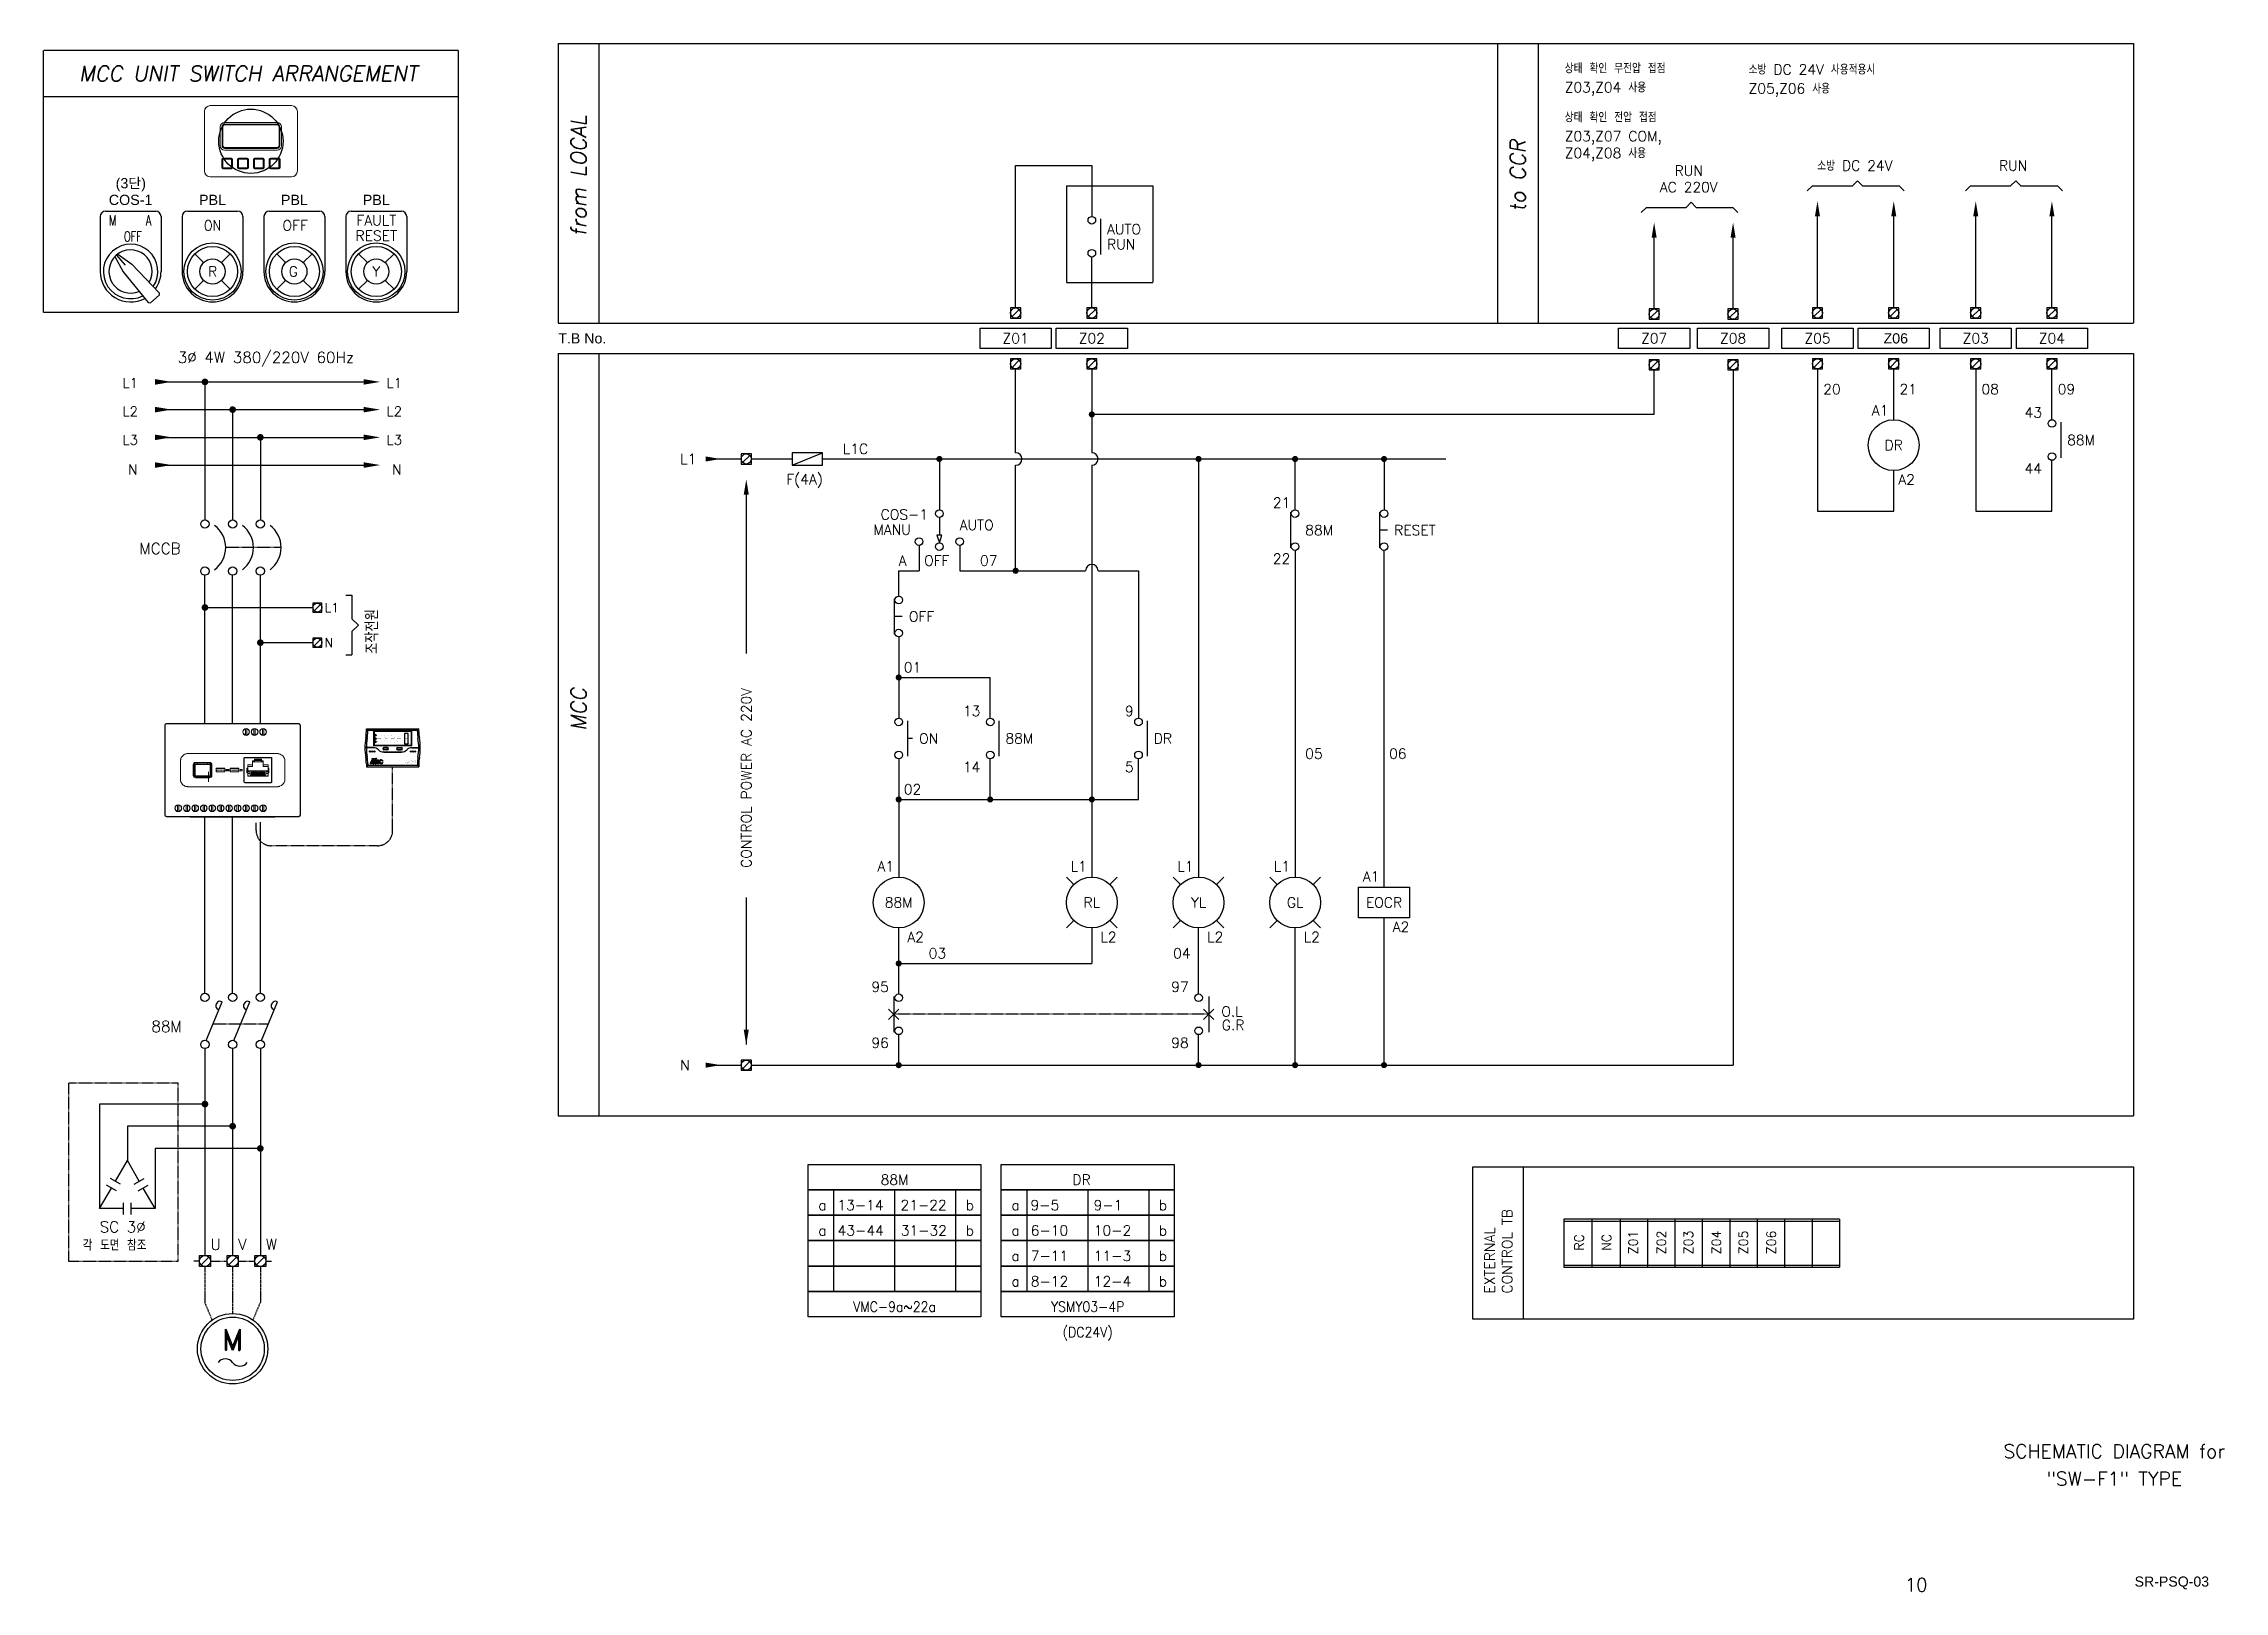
# Model space of a CAD drawing. Header units: millimetres. Extents: x 60229 to 91621, y 21923 to 36546.
# Drawn here: x 73314 to 78649, y 21925 to 25711 of the extents above; entities that cross this region are included whole.
import ezdxf
from ezdxf.enums import TextEntityAlignment as Align

# ---------------------------------------------------------------- set-up
doc = ezdxf.new("R2010")
doc.units = ezdxf.units.MM
for name, pattern in [('CENTER', [2, 1.25, -0.25, 0.25, -0.25]), ('HIDDEN', [2.5, 1.5, -1]), ('HIDDEN2', [3, 2, -1]), ('PHANTOM', [2.5, 1.25, -0.25, 0.25, -0.25, 0.25, -0.25])]:
    doc.linetypes.add(name, pattern=pattern)
for name, color, linetype in [('1', 7, 'Continuous'), ('BLOCK', 3, 'Continuous'), ('D1', 3, 'Continuous'), ('SYM1', 2, 'Continuous'), ('속판 홀타공', 2, 'Continuous')]:
    doc.layers.add(name, color=color, linetype=linetype)
doc.styles.add('ROMAND', font='romand')
doc.styles.add('ROMANS', font='romans.shx', dxfattribs={"bigfont": 'fhg.shx'})
doc.styles.add('S2', font='SIMPLEX', dxfattribs={"height": 2})
doc.styles.get("Standard").update_dxf_attribs({"font": 'arial.ttf'})
pattern_1 = [(45, (-10291.643393, -5404.656402), (-0.0176776695, 0.0176776695), [])]

msp = doc.modelspace()

# ---------------------------------------------------------------- texts
at = {"color": 6, "lineweight": -2, "style": 'ROMANS'}
for s, height, p in [('상태 확인 무전압 접점', 24.863, (77035.1, 25638.7)), ('소방 DC 24V 사용적용시', 24.863, (77485, 25635.7)), ('Z03,Z04 사용', 24.86, (77035.1, 25592.1)), ('Z05,Z06 사용', 24.86, (77485, 25589.1)), ('상태 확인 전압 접점', 24.863, (77035.1, 25519)), ('Z03,Z07 COM,', 24.863, (77035.1, 25472.4)), ('Z04,Z08 사용', 24.86, (77035.1, 25431.2))]:
    msp.add_text(s, height=height, dxfattribs=at).set_placement(p)
at = {"lineweight": -2, "style": 'ROMANS', "oblique": 10}
msp.add_text('MCC UNIT SWITCH ARRANGEMENT', height=37.56, dxfattribs=at).set_placement((73815, 25619.3), align=Align.CENTER)
for s, p in [('from LOCAL', (74622.8, 25388.1)), ('to CCR', (76920.2, 25388.1)), ('MCC', (74622.8, 24082.8))]:
    msp.add_text(s, height=37.29, rotation=90, dxfattribs=at).set_placement(p, align=Align.MIDDLE)
at = {"color": 7, "lineweight": -2}
for s, height, style, p in [('RUN', 24.77, 'ROMANS', (77338.4, 25388)), ('소방 DC 24V', 24.86, 'ROMANS', (77744.9, 25400.5)), ('RUN', 24.86, 'ROMANS', (78132, 25400.5)), ('AC 220V', 24.77, 'ROMANS', (77338.4, 25347.9)), ('FAULT', 25.04, 'ROMANS', (74128, 25266.6)), ('OFF', 25.04, 'ROMANS', (73929.4, 25254)), ('RESET', 25.04, 'ROMANS', (74128, 25229)), ('R', 25, 'ROMANS', (73727.4, 25141.4)), ('G', 25, 'ROMANS', (73925.1, 25141.4)), ('Y', 25, 'ROMANS', (74128, 25141.4)), ('3%%C 4W 380/220V 60Hz', 27.119, 'ROMANS', (73857.9, 24930.3)), ('M', 51.6, 'ROMAND', (73776.6, 22515.4))]:
    msp.add_text(s, height=height, dxfattribs=dict(at, style=style)).set_placement(p, align=Align.CENTER)
at = {"color": 1, "lineweight": -2}
for s, p in [('COS-1', (73527, 25316.6)), ('(3단)', (73527.5, 25357.4))]:
    msp.add_text(s, height=25.04, dxfattribs=at).set_placement(p, align=Align.CENTER)
at = {"lineweight": -2}
for p in [(73727.4, 25316.6), (73927.7, 25316.6), (74128, 25316.6)]:
    msp.add_text('PBL', height=25.04, dxfattribs=at).set_placement(p, align=Align.CENTER)
at = {"color": 12, "lineweight": -2, "style": 'ROMANS', "width": 0.7}
for s, height, p in [('M', 25, (73483.2, 25266.6)), ('A', 25, (73570.9, 25266.6)), ('OFF', 25.04, (73532.6, 25227))]:
    msp.add_text(s, height=height, dxfattribs=at).set_placement(p, align=Align.CENTER)
at = {"color": 7, "lineweight": -2, "style": 'ROMANS', "width": 0.9}
msp.add_text('ON', height=25.04, dxfattribs=at).set_placement((73727.4, 25254), align=Align.CENTER)
at = {"lineweight": -2, "style": 'ROMANS'}
for s, height, p in [('AUTO', 24.86, (75915.6, 25245.1)), ('RUN', 24.86, (75915.6, 25207.8)), ('A1', 24.86, (77786.5, 24801.8)), ('43', 24.86, (78160.1, 24796.4)), ('88M', 24.86, (78264.2, 24729.2)), ('F(4A)', 24.86, (75130.9, 24633.2)), ('A2', 24.86, (77851.1, 24632.5)), ('44', 24.86, (78160.1, 24659.4)), ('21', 24.86, (76321.2, 24576.1)), ('88M', 24.86, (76400.4, 24508.8)), ('RESET', 24.86, (76617.9, 24508.8)), ('22', 24.86, (76321.2, 24439)), ('OFF', 24.86, (75430.8, 24297.5)), ('13', 24.86, (75562.9, 24066.4)), ('9', 24.9, (75959.4, 24066.4)), ('ON', 24.86, (75455.7, 23999.2)), ('88M', 24.86, (75667, 23999.2)), ('DR', 24.86, (76029.8, 23999.2)), ('14', 24.86, (75562.9, 23929.4)), ('5', 24.9, (75959.4, 23929.4)), ('A1', 24.86, (75354.1, 23686.5)), ('L1', 24.86, (75826.5, 23686.5)), ('L1', 24.86, (76087.5, 23686.5)), ('L1', 24.86, (76323.7, 23686.5)), ('A1', 24.86, (76541.3, 23661.7)), ('A2', 24.86, (75427.1, 23513.4)), ('L2', 24.86, (75899.4, 23513.4)), ('L2', 24.86, (76160.5, 23513.4)), ('L2', 24.86, (76396.7, 23513.4)), ('A2', 24.86, (76614.2, 23538.3)), ('95', 24.86, (75339.1, 23391.7)), ('97', 24.86, (76072.6, 23391.7)), ('O.L', 24.86, (76195, 23331.3)), ('G.R', 24.86, (76196.3, 23298.2)), ('96', 24.86, (75339.1, 23254.7)), ('98', 24.86, (76072.6, 23254.7)), ('DR', 24.86, (75830.9, 22920)), ('a', 24.9, (75209.3, 22857.8)), ('13-14', 24.86, (75255.9, 22857.8)), ('21-22', 24.86, (75410.3, 22857.8)), ('b', 24.9, (75569.8, 22857.8)), ('a', 24.9, (75681.7, 22857.8)), ('9-5', 24.86, (75728.4, 22857.8)), ('9-1', 24.86, (75882.7, 22857.8)), ('b', 24.9, (76042.2, 22857.8)), ('U', 27.1, (73722.3, 22760.5)), ('V', 27.1, (73790.1, 22760.5)), ('W', 27.1, (73857.9, 22760.5)), ('a', 24.9, (75209.3, 22795.7)), ('b', 24.9, (75569.8, 22795.7)), ('a', 24.9, (75681.7, 22795.7)), ('6-10', 24.86, (75728.9, 22795.7)), ('10-2', 24.86, (75883.2, 22795.7)), ('b', 24.9, (76042.2, 22795.7)), ('a', 24.9, (75681.7, 22733.5)), ('7-11', 24.86, (75728.9, 22733.5)), ('11-3', 24.86, (75883.2, 22733.5)), ('b', 24.9, (76042.2, 22733.5)), ('a', 24.9, (75681.7, 22671.4)), ('8-12', 24.86, (75728.9, 22671.4)), ('12-4', 24.86, (75883.2, 22671.4)), ('b', 24.9, (76042.2, 22671.4)), ('10', 32.58, (77866.9, 21925.3))]:
    msp.add_text(s, height=height, dxfattribs=at).set_placement(p)
at = {"lineweight": -2}
for s, height, p in [('T.B No.', 24.86, (74573, 24977.9)), ('SR-PSQ-03', 24.71, (78429.2, 21937))]:
    msp.add_text(s, height=height, dxfattribs=at).set_placement(p)
at = {"color": 2, "lineweight": -2, "style": 'ROMANS'}
for s, p in [('Z01', (75691.9, 24977.9)), ('Z02', (75878.3, 24977.9)), ('Z07', (77253.8, 24977.9)), ('Z08', (77446.9, 24977.9)), ('Z05', (77653.4, 24977.9)), ('Z03', (78040.5, 24977.9)), ('Z04', (78226.9, 24977.9))]:
    msp.add_text(s, height=24.86, dxfattribs=at).set_placement(p, align=Align.CENTER)
at = {"color": 2, "lineweight": -2}
msp.add_text('Z06', height=24.86, dxfattribs=at).set_placement((77815, 24977.9))
at = {"color": 7, "lineweight": -2, "style": 'ROMANS'}
for s, height, p in [('L1', 23.77, (73507.2, 24869.4)), ('L1', 23.77, (74153.2, 24869.4)), ('L2', 23.77, (73507.2, 24799.8)), ('L2', 23.77, (74153.2, 24799.8)), ('L3', 23.77, (73507.2, 24730.1)), ('L3', 23.77, (74153.2, 24730.1)), ('N', 23.8, (73521.2, 24657.7)), ('N', 23.8, (74167.2, 24657.7)), ('MCCB', 27.12, (73548.4, 24462.8)), ('88M', 27.12, (73577.9, 23293.6)), ('SC 3%%C', 27.12, (73451.2, 22803.3))]:
    msp.add_text(s, height=height, dxfattribs=at).set_placement(p)
at = {"color": 2, "lineweight": -2, "style": 'ROMANS'}
for s, height, p in [('20', 24.86, (77667.5, 24853.6)), ('21', 24.86, (77854, 24853.6)), ('08', 24.86, (78054.6, 24853.6)), ('09', 24.86, (78241, 24853.6)), ('L1', 24.86, (74871.4, 24682.9)), ('L1C', 24.86, (75269.2, 24707.7)), ('A', 24.9, (75405.9, 24434.3)), ('07', 24.86, (75604.8, 24434.3)), ('L1', 21.91, (74001.9, 24320.9)), ('N', 21.9, (74001.9, 24235.1)), ('01', 24.86, (75418.4, 24173.2)), ('05', 24.86, (76400.4, 23961.9)), ('06', 24.86, (76605.5, 23961.9)), ('02', 24.86, (75418.4, 23874.9)), ('03', 24.86, (75479.2, 23473.7)), ('04', 24.86, (76077.2, 23473.7)), ('N', 24.9, (74871.4, 23200.2)), ('43-44', 24.86, (75256.5, 22795.7)), ('31-32', 24.86, (75410.8, 22795.7))]:
    msp.add_text(s, height=height, dxfattribs=at).set_placement(p)
at = {"lineweight": -2, "style": 'ROMANS'}
for s, p in [('DR', (77839.9, 24729.2)), ('88M', (75405.9, 23610.4)), ('RL', (75878.3, 23610.4)), ('YL', (76139.4, 23610.4)), ('GL', (76375.6, 23610.4))]:
    msp.add_text(s, height=24.86, dxfattribs=at).set_placement(p, align=Align.MIDDLE)
at = {"color": 1, "lineweight": -2, "style": 'ROMANS'}
for s, p in [('COS-1', (75361.6, 24547.2)), ('OFF', (75468.1, 24434.3))]:
    msp.add_text(s, height=24.86, dxfattribs=at).set_placement(p)
at = {"color": 12, "lineweight": -2, "style": 'ROMANS'}
for s, p in [('AUTO', (75555.1, 24521.3)), ('MANU', (75343.8, 24509.9))]:
    msp.add_text(s, height=24.86, dxfattribs=at).set_placement(p)
at = {"color": 7, "lineweight": -2, "style": 'ROMANS'}
msp.add_text('조작전원', height=31.3, rotation=90, dxfattribs=at).set_placement((74133.1, 24218.5))
at = {"lineweight": -2, "style": 'ROMANS'}
for s, height, p in [('EOCR', 24.86, (76593.1, 23598)), ('88M', 24.86, (75395.8, 22920)), ('SCHEMATIC DIAGRAM for', 33.639, (78379.2, 22251.3)), ('"SW-F1" TYPE', 33.639, (78379.2, 22184))]:
    msp.add_text(s, height=height, dxfattribs=at).set_placement(p, align=Align.CENTER)
at = {"color": 4, "lineweight": -2, "style": 'ROMANS'}
msp.add_text('각 도면 참조', height=27.12, dxfattribs=at).set_placement((73409.9, 22758.9))
at = {"lineweight": -2, "style": 'ROMANS', "width": 0.9}
for s, p in [('VMC-9a~22a', (75395.8, 22609.2)), ('YSMY03-4P', (75868.2, 22609.2)), ('(DC24V)', (75868.2, 22547.1))]:
    msp.add_text(s, height=24.86, dxfattribs=at).set_placement(p, align=Align.CENTER)
at = {"color": 7, "linetype": 'ByBlock', "lineweight": -2, "insert": (75033, 23915.1), "char_height": 24.863, "attachment_point": 5, "rotation": 90, "style": 'ROMANS'}
msp.add_mtext('CONTROL POWER AC 220V', dxfattribs=at)
at = {"layer": 'D1', "color": 3, "linetype": 'Continuous', "lineweight": -2, "style": 'S2'}
for s, p in [('CONTROL TB', (76906.7, 22653.9)), ('EXTERNAL', (76864.1, 22653.9))]:
    msp.add_text(s, height=24.86, rotation=90, dxfattribs=at).set_placement(p)
for s, p in [('RC', (77070.3, 22778.9)), ('NC', (77137.4, 22778.9)), ('Z01', (77202.5, 22778.9)), ('Z02', (77271.6, 22778.9)), ('Z03', (77337.8, 22778.9)), ('Z04', (77405.9, 22778.9)), ('Z05', (77472, 22778.9)), ('Z06', (77540.2, 22778.9))]:
    msp.add_text(s, height=22.38, rotation=90, dxfattribs=at).set_placement(p, align=Align.MIDDLE)

# ---------------------------------------------------------------- blocks, each defined once
blk = doc.blocks.new('A$C37BB3849')
at = {"layer": '1', "color": 2, "linetype": 'Continuous', "lineweight": 18}
for p, q in [((-47.078395, 11.079309), (-47.078395, -49.079309)), ((-47, -49.00091), (-47, 11.00091)), ((-47, 11.00091), (-47, -49.00091)), ((41.07931, 17.078395), (-41.079309, 17.078395)), ((-41.00091, 17), (41.000911, 17)), ((41.000911, 17), (-41.00091, 17)), ((-26.5, 0), (26.5, 0)), ((47, 11.00091), (47, -49.00091)), ((47, -49.00091), (47, 11.00091)), ((47.078396, -49.079309), (47.078396, 11.079309)), ((-31, -23.5), (-31, -4.5)), ((-29, -7.1), (-29.250009, -7.1)), ((-29.250009, -8.9), (-29, -8.9)), ((-29, -19.1), (-29.250009, -19.1)), ((-29.250009, -20.9), (-29, -20.9)), ((-29.25, -4.5), (-29.25, -23.5)), ((-29.25, -7), (-28.999996, -7)), ((-28.999996, -9), (-29.25, -9)), ((-29.25, -19), (-28.999996, -19)), ((-28.999996, -21), (-29.25, -21)), ((-29, -7.1), (-29, -4.75)), ((-29, -19.1), (-29, -8.9)), ((-29, -23.25), (-29, -20.9)), ((-28.5, -23.25), (-28.5, -4.75)), ((26.5, -1.75), (-26.5, -1.75)), ((-26.25, -2), (26.25, -2)), ((-26.25, -2.5), (26.25, -2.5)), ((28.5, -4.75), (28.5, -23.25)), ((28.999997, -12.7), (29.25, -12.7)), ((29.25, -15.3), (28.999997, -15.3)), ((29, -4.75), (29, -12.8)), ((29.25001, -12.8), (29, -12.8)), ((29, -15.2), (29, -23.25)), ((29, -15.2), (29.25001, -15.2)), ((29.25, -23.5), (29.25, -4.5)), ((31, -4.5), (31, -23.5)), ((-29.5, -45.8), (-29.5, -37.2)), ((-29, -37.2), (-29, -45.8)), ((-28.4, -45.7), (-28.4, -37.3)), ((-28.3, -36), (-19.7, -36)), ((-19.7, -36.5), (-28.3, -36.5)), ((-28.2, -37.1), (-19.8, -37.1)), ((-26.5, -26.25), (26.5, -26.25)), ((26.5, -28), (-26.5, -28)), ((26.25, -25.5), (-26.25, -25.5)), ((26.25, -26), (-26.25, -26)), ((-19.6, -37.3), (-19.6, -45.7)), ((-19, -45.8), (-19, -37.2)), ((-18.5, -37.2), (-18.5, -45.8)), ((-13.5, -45.8), (-13.5, -37.2)), ((-13, -37.2), (-13, -45.8)), ((-12.4, -45.7), (-12.4, -37.3)), ((-12.3, -36), (-3.7, -36)), ((-3.7, -36.5), (-12.3, -36.5)), ((-12.2, -37.1), (-3.8, -37.1)), ((-3.6, -37.3), (-3.6, -45.7)), ((-3, -45.8), (-3, -37.2)), ((-2.5, -37.2), (-2.5, -45.8)), ((2.5, -45.8), (2.5, -37.2)), ((3, -37.2), (3, -45.8)), ((3.6, -45.7), (3.6, -37.3)), ((3.7, -36), (12.3, -36)), ((12.3, -36.5), (3.7, -36.5)), ((3.8, -37.1), (12.2, -37.1)), ((12.4, -37.3), (12.4, -45.7)), ((13, -45.8), (13, -37.2)), ((13.5, -37.2), (13.5, -45.8)), ((18.5, -45.8), (18.5, -37.2)), ((19, -37.2), (19, -45.8)), ((19.6, -45.7), (19.6, -37.3)), ((19.7, -36), (28.3, -36)), ((28.3, -36.5), (19.7, -36.5)), ((19.8, -37.1), (28.2, -37.1)), ((28.4, -37.3), (28.4, -45.7)), ((29, -45.8), (29, -37.2)), ((29.5, -37.2), (29.5, -45.8)), ((-41.079309, -55.078396), (41.07931, -55.078396)), ((41.000911, -55), (-41.00091, -55)), ((-41.00091, -55), (41.000911, -55)), ((-28.3, -46.5), (-19.7, -46.5)), ((-19.7, -47), (-28.3, -47)), ((-19.8, -45.9), (-28.2, -45.9)), ((-27, -45.9), (-27, -46.5)), ((-26, -46.5), (-26, -45.9)), ((-24.5, -45.9), (-24.5, -46.5)), ((-23.5, -46.5), (-23.5, -45.9)), ((-22, -45.9), (-22, -46.5)), ((-21, -46.5), (-21, -45.9)), ((-12.3, -46.5), (-3.7, -46.5)), ((-3.7, -47), (-12.3, -47)), ((-3.8, -45.9), (-12.2, -45.9)), ((-11, -45.9), (-11, -46.5)), ((-10, -46.5), (-10, -45.9)), ((-8.5, -45.9), (-8.5, -46.5)), ((-7.5, -46.5), (-7.5, -45.9)), ((-6, -45.9), (-6, -46.5)), ((-5, -46.5), (-5, -45.9)), ((3.7, -46.5), (12.3, -46.5)), ((12.3, -47), (3.7, -47)), ((12.2, -45.9), (3.8, -45.9)), ((5, -45.9), (5, -46.5)), ((6, -46.5), (6, -45.9)), ((7.5, -45.9), (7.5, -46.5)), ((8.5, -46.5), (8.5, -45.9)), ((10, -45.9), (10, -46.5)), ((11, -46.5), (11, -45.9)), ((19.7, -46.5), (28.3, -46.5)), ((28.3, -47), (19.7, -47)), ((28.2, -45.9), (19.8, -45.9)), ((21, -45.9), (21, -46.5)), ((22, -46.5), (22, -45.9)), ((23.5, -45.9), (23.5, -46.5)), ((24.5, -46.5), (24.5, -45.9)), ((26, -45.9), (26, -46.5)), ((27, -46.5), (27, -45.9))]:
    blk.add_line(p, q, dxfattribs=at)
for centre, radius, start, end in [((-26.5, -4.5), 4.5, 90, 180), ((26.5, -4.5), 4.5, 0, 90), ((-26.5, -4.5), 2.75, 90, 180), ((-26.25, -4.75), 2.75, 90, 180), ((-26.25, -4.75), 2.25, 90, 180), ((26.25, -4.75), 2.75, 0, 90), ((26.25, -4.75), 2.25, 0, 90), ((26.5, -4.5), 2.75, 0, 90), ((-26.5, -23.5), 4.5, 180, 270), ((-28.3, -37.2), 1.2, 90, 180), ((-26.5, -23.5), 2.75, 180, 270), ((-26.25, -23.25), 2.75, 180, 270), ((-28.3, -37.2), 0.7, 90, 180), ((-26.25, -23.25), 2.25, 180, 270), ((-28.2, -37.3), 0.2, 90, 180), ((-19.8, -37.3), 0.2, 0, 90), ((-19.7, -37.2), 1.2, 0, 90), ((-19.7, -37.2), 0.7, 0, 90), ((-12.3, -37.2), 1.2, 90, 180), ((-12.3, -37.2), 0.7, 90, 180), ((-12.2, -37.3), 0.2, 90, 180), ((-3.8, -37.3), 0.2, 0, 90), ((-3.7, -37.2), 1.2, 0, 90), ((-3.7, -37.2), 0.7, 0, 90), ((3.7, -37.2), 1.2, 90, 180), ((3.7, -37.2), 0.7, 90, 180), ((3.8, -37.3), 0.2, 90, 180), ((12.2, -37.3), 0.2, 0, 90), ((12.3, -37.2), 1.2, 0, 90), ((12.3, -37.2), 0.7, 0, 90), ((19.7, -37.2), 1.2, 90, 180), ((19.7, -37.2), 0.7, 90, 180), ((19.8, -37.3), 0.2, 90, 180), ((26.25, -23.25), 2.75, 270, 0), ((26.25, -23.25), 2.25, 270, 0), ((26.5, -23.5), 2.75, 270, 0), ((26.5, -23.5), 4.5, 270, 0), ((28.2, -37.3), 0.2, 0, 90), ((28.3, -37.2), 1.2, 0, 90), ((28.3, -37.2), 0.7, 0, 90), ((-28.3, -45.8), 1.2, 180, 270), ((-28.3, -45.8), 0.7, 180, 270), ((-28.2, -45.7), 0.2, 180, 270), ((-19.8, -45.7), 0.2, 270, 0), ((-19.7, -45.8), 1.2, 270, 0), ((-19.7, -45.8), 0.7, 270, 0), ((-12.3, -45.8), 1.2, 180, 270), ((-12.3, -45.8), 0.7, 180, 270), ((-12.2, -45.7), 0.2, 180, 270), ((-3.8, -45.7), 0.2, 270, 0), ((-3.7, -45.8), 1.2, 270, 0), ((-3.7, -45.8), 0.7, 270, 0), ((3.7, -45.8), 1.2, 180, 270), ((3.7, -45.8), 0.7, 180, 270), ((3.8, -45.7), 0.2, 180, 270), ((12.2, -45.7), 0.2, 270, 0), ((12.3, -45.8), 1.2, 270, 0), ((12.3, -45.8), 0.7, 270, 0), ((19.7, -45.8), 1.2, 180, 270), ((19.7, -45.8), 0.7, 180, 270), ((19.8, -45.7), 0.2, 180, 270), ((28.2, -45.7), 0.2, 270, 0), ((28.3, -45.8), 1.2, 270, 0), ((28.3, -45.8), 0.7, 270, 0)]:
    blk.add_arc(centre, radius, start, end, dxfattribs=at)
for centre, major_axis, ratio, start_param, end_param in [((-41.077633, 11.077634), (4.243718, -4.243718), 0.999746, 2.3563467834, 3.9268385237), ((-40.999086, 10.999086), (4.243933, -4.243933), 0.999695, 2.3563461886, 3.9268391183), ((-40.999086, 10.999086), (-4.243933, 4.243933), 0.999695, 5.4979388427, 7.0684317721), ((40.999086, 10.999086), (-4.243933, -4.243933), 0.999695, 2.3563461874, 3.9268391181), ((40.999086, 10.999086), (4.243933, 4.243933), 0.999695, 5.4979388413, 7.0684317721), ((41.077634, 11.077634), (-4.243718, -4.243718), 0.999746, 2.3563467834, 3.9268385237), ((-41.077633, -49.077634), (-4.243718, -4.243718), 0.999746, 5.497939437, 7.0684311773), ((-40.999086, -48.999086), (4.243933, 4.243933), 0.999695, 2.3563461886, 3.9268391181), ((-40.999086, -48.999086), (-4.243933, -4.243933), 0.999695, 5.4979388424, 7.0684317722), ((40.999086, -48.999086), (-4.243933, 4.243933), 0.999695, 2.3563461886, 3.9268391194), ((40.999086, -48.999086), (4.243933, -4.243933), 0.999695, 5.497938843, 7.0684317734), ((41.077634, -49.077634), (4.243718, -4.243718), 0.999746, 5.497939437, 7.0684311773)]:
    blk.add_ellipse(centre, major_axis=major_axis, ratio=ratio, start_param=start_param, end_param=end_param, dxfattribs=at)
blk = doc.blocks.new('A$C64643876')
at = {"layer": '1', "color": 2, "linetype": 'Continuous', "lineweight": 18}
for p, q in [((-38.4, 30.2), (-38.4, 15.2)), ((-38.4, 30.2), (-38.4, -22.8)), ((-37.9, 30.7), (-38.1, 30.9)), ((-38.1, 30.2), (-38.1, -22.8)), ((6.6, 31.2), (-37.4, 31.2)), ((40.6, 31.2), (-37.4, 31.2)), ((-37.4, 31.2), (40.6, 31.2)), ((40.6, 30.9), (-37.4, 30.9)), ((6.6, 31), (6.6, 31.2)), ((6.6, 31), (22.6, 31)), ((9.2, 24.5), (9.2, 27.8)), ((10, 27.8), (10, 24.5)), ((14.2, 24.5), (14.2, 27.8)), ((15, 27.8), (15, 24.5)), ((19.2, 24.5), (19.2, 27.8)), ((20, 27.8), (20, 24.5)), ((22.6, 31), (22.6, 31.2)), ((40.6, 31.2), (22.6, 31.2)), ((41.3, 30.9), (41.2, 30.7)), ((41.4, -22.8), (41.4, 30.2)), ((41.6, -22.8), (41.6, 30.2)), ((41.6, 3.7), (41.6, 30.2)), ((-38.4, 11.2), (-38.4, 3.7)), ((-38.4, 3.7), (-38.4, -3.8)), ((-21.6, 0.5), (-21.6, 6.9)), ((-21.2, 7.8), (-20.8, 7.4)), ((-21.1, 6.9), (-21.1, 0.5)), ((-20.5, 0.5), (-20.5, 6.9)), ((-20.3, 8.2), (-11.9, 8.2)), ((-11.9, 7.7), (-20.3, 7.7)), ((-20.3, 7.1), (-11.9, 7.1)), ((-11.9, 0.3), (-20.3, 0.3)), ((-19.6, -0.3), (-19.6, 0.3)), ((-19.1, 7.7), (-19.1, 7.1)), ((-18.6, 0.3), (-18.6, -0.3)), ((-16.6, -0.3), (-16.6, 0.3)), ((-15.6, 0.3), (-15.6, -0.3)), ((-13.6, -0.3), (-13.6, 0.3)), ((-13.1, 7.1), (-13.1, 7.7)), ((-12.6, 0.3), (-12.6, -0.3)), ((-11.7, 6.9), (-11.7, 0.5)), ((-11.3, 7.4), (-10.9, 7.8)), ((-11.1, 0.5), (-11.1, 6.9)), ((-10.6, 6.9), (-10.6, 0.5)), ((-2.9, 4.8), (-8.1, 4.8)), ((-8.1, 4.8), (-8.1, 2.6)), ((-8.1, 2.6), (-2.9, 2.6)), ((-8, 4.7), (-8, 2.7)), ((-3, 4.7), (-8, 4.7)), ((-8, 2.7), (-3, 2.7)), ((-3, 2.7), (-3, 4.7)), ((-2.9, 2.6), (-2.9, 4.8)), ((5.3, 4.8), (0.1, 4.8)), ((0.1, 4.8), (0.1, 2.6)), ((0.1, 2.6), (5.3, 2.6)), ((0.2, 4.7), (0.2, 2.7)), ((5.2, 4.7), (0.2, 4.7)), ((0.2, 2.7), (5.2, 2.7)), ((5.2, 2.7), (5.2, 4.7)), ((5.3, 2.6), (5.3, 4.8)), ((8.3, 10.7), (8.3, -3.3)), ((8.5, -3.1), (8.5, 10.5)), ((24.3, 11.2), (8.8, 11.2)), ((24.1, 11), (9, 11)), ((10.1, 4.6), (10.1, 2.3)), ((10.6, 5), (10.5, 5)), ((10.5, 1.9), (10.6, 1.9)), ((13.4, 6.9), (10.6, 6.9)), ((10.6, 6.9), (10.6, 5)), ((10.6, 5.8), (13.4, 5.8)), ((10.6, 1.9), (10.6, 5)), ((10.6, 3.3), (22.5, 3.3)), ((10.6, 2.6), (12, 2.6)), ((10.6, 1.9), (10.6, 0.1)), ((11.1, 1.7), (10.6, 1.7)), ((11.1, 0.3), (10.6, 0.3)), ((22.5, 0.1), (10.6, 0.1)), ((12, 1.7), (11.1, 1.7)), ((12, 2.6), (12, 0.7)), ((12, 0.7), (12.8, 0.7)), ((12.6, 11.2), (12.6, 11)), ((12.6, 0.7), (12.6, 0.1)), ((12.8, 2.6), (13.3, 2.6)), ((12.8, 2.6), (12.8, 0.1)), ((13.3, 2.6), (13.3, 0.1)), ((13.3, 0.7), (13.8, 0.7)), ((13.4, 9.1), (14.5, 9.1)), ((13.4, 6.9), (13.4, 9.1)), ((13.4, 8.6), (14.5, 8.6)), ((13.4, 8.5), (19.7, 8.5)), ((13.4, 6.9), (13.4, 5.8)), ((13.8, 2.6), (14.3, 2.6)), ((13.8, 2.6), (13.8, 0.1)), ((14.3, 2.6), (14.3, 0.1)), ((14.3, 0.7), (14.8, 0.7)), ((14.5, 10.2), (14.5, 9.1)), ((18.6, 10.2), (14.5, 10.2)), ((14.5, 9.9), (18.6, 9.9)), ((14.5, 9.8), (18.6, 9.8)), ((14.5, 9.6), (18.6, 9.6)), ((14.5, 9.4), (18.6, 9.4)), ((14.5, 8.6), (14.5, 9.1)), ((14.8, 2.6), (15.3, 2.6)), ((14.8, 2.6), (14.8, 0.1)), ((15.3, 2.6), (15.3, 0.1)), ((15.3, 0.7), (15.8, 0.7)), ((15.8, 2.6), (16.3, 2.6)), ((15.8, 2.6), (15.8, 0.1)), ((16.3, 2.6), (16.3, 0.1)), ((16.3, 0.7), (16.8, 0.7)), ((16.8, 2.6), (17.3, 2.6)), ((16.8, 2.6), (16.8, 0.1)), ((17.3, 2.6), (17.3, 0.1)), ((17.3, 0.7), (17.9, 0.7)), ((17.9, 2.6), (18.4, 2.6)), ((17.9, 2.6), (17.9, 0.1)), ((18.4, 2.6), (18.4, 0.1)), ((18.4, 0.7), (18.9, 0.7)), ((18.6, 10.2), (18.6, 9.1)), ((18.6, 8.6), (18.6, 9.1)), ((18.6, 9.1), (19.7, 9.1)), ((18.6, 8.6), (19.7, 8.6)), ((18.9, 2.6), (19.4, 2.6)), ((18.9, 2.6), (18.9, 0.1)), ((19.4, 2.6), (19.4, 0.1)), ((19.4, 0.7), (19.9, 0.7)), ((19.7, 6.9), (19.7, 9.1)), ((19.7, 6.9), (19.7, 5.8)), ((22.5, 6.9), (19.7, 6.9)), ((19.7, 5.8), (22.5, 5.8)), ((19.9, 2.6), (20.4, 2.6)), ((19.9, 2.6), (19.9, 0.1)), ((20.4, 2.6), (20.4, 0.1)), ((20.4, 0.7), (21.2, 0.7)), ((20.6, 11), (20.6, 11.2)), ((20.6, 0.7), (20.6, 0.1)), ((21.2, 2.6), (22.5, 2.6)), ((21.2, 2.6), (21.2, 0.7)), ((22, 1.7), (21.2, 1.7)), ((22.5, 1.7), (22, 1.7)), ((22.5, 0.3), (22, 0.3)), ((22.5, 6.9), (22.5, 5)), ((22.5, 1.9), (22.5, 5)), ((22.6, 5), (22.5, 5)), ((22.5, 1.9), (22.6, 1.9)), ((22.5, 1.9), (22.5, 0.1)), ((23, 2.3), (23, 4.6)), ((24.6, 10.5), (24.6, -3.1)), ((24.8, -3.3), (24.8, 10.7)), ((41.6, -22.8), (41.6, 3.7)), ((-38.4, -7.8), (-38.4, -22.8)), ((-21.2, -0.4), (-20.8, -0.1)), ((-20.3, -0.3), (-11.9, -0.3)), ((-11.9, -0.8), (-20.3, -0.8)), ((-11.3, -0.1), (-10.9, -0.4)), ((8.8, -3.8), (24.3, -3.8)), ((24.1, -3.6), (9, -3.6)), ((11.9, -3.6), (11.9, -3.8)), ((12.4, -3.6), (12.4, -3.8)), ((13.2, -3.6), (13.2, -3.8)), ((13.6, -3.6), (13.6, -3.8)), ((14.5, -3.6), (14.5, -3.8)), ((14.9, -3.6), (14.9, -3.8)), ((15.7, -3.6), (15.7, -3.8)), ((16.2, -3.6), (16.2, -3.8)), ((17, -3.6), (17, -3.8)), ((17.4, -3.6), (17.4, -3.8)), ((18.3, -3.6), (18.3, -3.8)), ((18.7, -3.6), (18.7, -3.8)), ((19.5, -3.6), (19.5, -3.8)), ((20, -3.6), (20, -3.8)), ((20.8, -3.6), (20.8, -3.8)), ((21.2, -3.6), (21.2, -3.8)), ((-38.1, -23.5), (-37.9, -23.4)), ((-37.4, -23.6), (40.6, -23.6)), ((-37.4, -23.8), (-33.4, -23.8)), ((-37.4, -23.8), (40.6, -23.8)), ((22.6, -23.7), (-33.4, -23.7)), ((-33.4, -23.7), (-33.4, -23.8)), ((-30.8, -20.5), (-30.8, -17.2)), ((-30, -17.2), (-30, -20.5)), ((-25.8, -20.5), (-25.8, -17.2)), ((-25, -17.2), (-25, -20.5)), ((-23.4, -24), (-23.4, -23.8)), ((26.6, -24), (-23.4, -24)), ((-20.8, -20.5), (-20.8, -17.2)), ((-20, -17.2), (-20, -20.5)), ((-15.8, -20.5), (-15.8, -17.2)), ((-15, -17.2), (-15, -20.5)), ((-10.8, -20.5), (-10.8, -17.2)), ((-10, -17.2), (-10, -20.5)), ((-5.8, -20.5), (-5.8, -17.2)), ((-5, -17.2), (-5, -20.5)), ((-0.8, -20.5), (-0.8, -17.2)), ((0, -17.2), (0, -20.5)), ((4.2, -20.5), (4.2, -17.2)), ((5, -17.2), (5, -20.5)), ((9.2, -20.5), (9.2, -17.2)), ((10, -17.2), (10, -20.5)), ((14.2, -20.5), (14.2, -17.2)), ((15, -17.2), (15, -20.5)), ((19.2, -20.5), (19.2, -17.2)), ((20, -17.2), (20, -20.5)), ((22.6, -23.7), (22.6, -23.8)), ((22.6, -23.8), (40.6, -23.8)), ((26.6, -24), (26.6, -23.8)), ((41.2, -23.4), (41.3, -23.5))]:
    blk.add_line(p, q, dxfattribs=at)
at = {"layer": '1', "color": 3, "linetype": 'Continuous', "lineweight": 18}
for p, q in [((-12.6, 2.7), (-12.6, 0.3)), ((-12.6, 2.2), (-12.6, 2.7)), ((-12.6, -2.2), (-12.6, 2.2)), ((-12.6, 2.2), (-12.6, -2.2)), ((-12.6, 0.3), (-12.6, -0.3)), ((-0.7, 4.1), (-2.1, 4.1)), ((-2.1, 4.1), (-2.1, 3.3)), ((-2.1, 3.3), (-0.7, 3.3)), ((-0.7, 3.3), (-0.7, 4.1)), ((6.1, 4.1), (6.1, 3.3)), ((7.3, 4.1), (6.1, 4.1)), ((6.1, 3.3), (7.3, 3.3)), ((7.3, 3.3), (7.3, 4.1)), ((-12.6, -0.3), (-12.6, -3.2)), ((-12.6, -3.2), (-12.6, -2.2))]:
    blk.add_line(p, q, dxfattribs=at)
at = {"layer": '1', "color": 3, "linetype": 'PHANTOM', "lineweight": 18}
blk.add_line((-8.2, 3.7), (5.5, 3.7), dxfattribs=at)
at = {"layer": '1', "color": 2, "linetype": 'Continuous', "lineweight": 18}
for centre in [(9.6, 26.2), (14.6, 26.2), (19.6, 26.2), (-30.4, -18.8), (-25.4, -18.8), (-20.4, -18.8), (-15.4, -18.8), (-10.4, -18.8), (-5.4, -18.8), (-0.4, -18.8), (4.6, -18.8), (9.6, -18.8), (14.6, -18.8), (19.6, -18.8)]:
    blk.add_circle(centre, 2, dxfattribs=at)
for centre, radius, start, end in [((-37.4, 30.2), 1, 90, 180), ((-37.4, 30.2), 1, 90, 180), ((-37.4, 30.2), 0.747, 90, 180), ((9.6, 26.2), 1.95, 90, 270), ((9.6, 26.2), 1.87, 102.337, 257.663), ((9.6, 26.2), 1.95, 270, 90), ((9.6, 26.2), 1.87, 282.337, 77.663), ((14.6, 26.2), 1.95, 90, 270), ((14.6, 26.2), 1.87, 102.337, 257.663), ((14.6, 26.2), 1.95, 270, 90), ((14.6, 26.2), 1.87, 282.337, 77.663), ((19.6, 26.2), 1.95, 90, 270), ((19.6, 26.2), 1.87, 102.337, 257.663), ((19.6, 26.2), 1.95, 270, 90), ((19.6, 26.2), 1.87, 282.337, 77.663), ((40.6, 30.2), 1, 0, 90), ((40.6, 30.2), 1, 0, 90), ((40.6, 30.2), 0.747, 0, 90), ((-20.3, 6.9), 1.3, 90, 180), ((-20.3, 0.5), 1.3, 180, 270), ((-20.3, 6.9), 0.8, 90, 180), ((-20.3, 0.5), 0.8, 180, 270), ((-20.3, 6.9), 0.2, 90, 180), ((-20.3, 0.5), 0.2, 180, 270), ((-11.9, 6.9), 1.3, 0, 90), ((-11.9, 6.9), 0.8, 0, 90), ((-11.9, 6.9), 0.2, 0, 90), ((-11.9, 0.5), 1.3, 270, 0), ((-11.9, 0.5), 0.8, 270, 0), ((-11.9, 0.5), 0.2, 270, 0), ((8.8, 10.7), 0.5, 90, 180), ((9, 10.5), 0.5, 90, 180), ((10.5, 4.6), 0.4, 90, 180), ((10.5, 2.3), 0.4, 180, 270), ((22.6, 4.6), 0.4, 0, 90), ((22.6, 2.3), 0.4, 270, 0), ((24.1, 10.5), 0.5, 0, 90), ((24.3, 10.7), 0.5, 0, 90), ((8.8, -3.3), 0.5, 180, 270), ((9, -3.1), 0.5, 180, 270), ((24.1, -3.1), 0.5, 270, 0), ((24.3, -3.3), 0.5, 270, 0), ((-37.4, -22.8), 1, 180, 270), ((-37.4, -22.8), 1, 180, 270), ((-37.4, -22.8), 0.747, 180, 270), ((-30.4, -18.8), 1.95, 90, 270), ((-30.4, -18.8), 1.87, 102.337, 257.663), ((-30.4, -18.8), 1.95, 270, 90), ((-30.4, -18.8), 1.87, 282.337, 77.663), ((-25.4, -18.8), 1.95, 90, 270), ((-25.4, -18.8), 1.87, 102.337, 257.663), ((-25.4, -18.8), 1.95, 270, 90), ((-25.4, -18.8), 1.87, 282.337, 77.663), ((-20.4, -18.8), 1.95, 90, 270), ((-20.4, -18.8), 1.87, 102.337, 257.663), ((-20.4, -18.8), 1.95, 270, 90), ((-20.4, -18.8), 1.87, 282.337, 77.663), ((-15.4, -18.8), 1.95, 90, 270), ((-15.4, -18.8), 1.87, 102.337, 257.663), ((-15.4, -18.8), 1.95, 270, 90), ((-15.4, -18.8), 1.87, 282.337, 77.663), ((-10.4, -18.8), 1.95, 90, 270), ((-10.4, -18.8), 1.87, 102.337, 257.663), ((-10.4, -18.8), 1.95, 270, 90), ((-10.4, -18.8), 1.87, 282.337, 77.663), ((-5.4, -18.8), 1.95, 90, 270), ((-5.4, -18.8), 1.87, 102.337, 257.663), ((-5.4, -18.8), 1.95, 270, 90), ((-5.4, -18.8), 1.87, 282.337, 77.663), ((-0.4, -18.8), 1.95, 90, 270), ((-0.4, -18.8), 1.87, 102.337, 257.663), ((-0.4, -18.8), 1.95, 270, 90), ((-0.4, -18.8), 1.87, 282.337, 77.663), ((4.6, -18.8), 1.95, 90, 270), ((4.6, -18.8), 1.87, 102.337, 257.663), ((4.6, -18.8), 1.95, 270, 90), ((4.6, -18.8), 1.87, 282.337, 77.663), ((9.6, -18.8), 1.95, 90, 270), ((9.6, -18.8), 1.87, 102.337, 257.663), ((9.6, -18.8), 1.95, 270, 90), ((9.6, -18.8), 1.87, 282.337, 77.663), ((14.6, -18.8), 1.95, 90, 270), ((14.6, -18.8), 1.87, 102.337, 257.663), ((14.6, -18.8), 1.95, 270, 90), ((14.6, -18.8), 1.87, 282.337, 77.663), ((19.6, -18.8), 1.95, 90, 270), ((19.6, -18.8), 1.87, 102.337, 257.663), ((19.6, -18.8), 1.95, 270, 90), ((19.6, -18.8), 1.87, 282.337, 77.663), ((40.6, -22.8), 1, 270, 0), ((40.6, -22.8), 1, 270, 0), ((40.6, -22.8), 0.747, 270, 0)]:
    blk.add_arc(centre, radius, start, end, dxfattribs=at)
for points, knots in [([(9.2, 28), (9.2, 28), (9.2, 28), (9.2, 28), (9.2, 28), (9.2, 28), (9.2, 27.9), (9.2, 27.9), (9.2, 27.9), (9.2, 27.8), (9.2, 27.8), (9.2, 27.8)], [0, 0, 0, 0, 0.223179, 0.223179, 0.44619, 0.44619, 0.671798, 0.671798, 0.902739, 0.902739, 1, 1, 1, 1]), ([(10, 27.8), (10, 27.9), (10, 27.9), (10, 27.9), (10, 27.9), (10, 28), (10, 28), (10, 28), (10, 28), (10, 28), (10, 28), (10, 28)], [0, 0, 0, 0, 0.237033, 0.237033, 0.474306, 0.474306, 0.707797, 0.707797, 0.935408, 0.935408, 1, 1, 1, 1]), ([(14.2, 28), (14.2, 28), (14.2, 28), (14.2, 28), (14.2, 28), (14.2, 28), (14.2, 27.9), (14.2, 27.9), (14.2, 27.9), (14.2, 27.8), (14.2, 27.8), (14.2, 27.8)], [0, 0, 0, 0, 0.223179, 0.223179, 0.44619, 0.44619, 0.671798, 0.671798, 0.902739, 0.902739, 1, 1, 1, 1]), ([(15, 27.8), (15, 27.9), (15, 27.9), (15, 27.9), (15, 27.9), (15, 28), (15, 28), (15, 28), (15, 28), (15, 28), (15, 28), (15, 28)], [0, 0, 0, 0, 0.237033, 0.237033, 0.474306, 0.474306, 0.707797, 0.707797, 0.935408, 0.935408, 1, 1, 1, 1]), ([(19.2, 28), (19.2, 28), (19.2, 28), (19.2, 28), (19.2, 28), (19.2, 28), (19.2, 27.9), (19.2, 27.9), (19.2, 27.9), (19.2, 27.8), (19.2, 27.8), (19.2, 27.8)], [0, 0, 0, 0, 0.223179, 0.223179, 0.44619, 0.44619, 0.671798, 0.671798, 0.902739, 0.902739, 1, 1, 1, 1]), ([(20, 27.8), (20, 27.9), (20, 27.9), (20, 27.9), (20, 27.9), (20, 28), (20, 28), (20, 28), (20, 28), (20, 28), (20, 28), (20, 28)], [0, 0, 0, 0, 0.237033, 0.237033, 0.474306, 0.474306, 0.707797, 0.707797, 0.935408, 0.935408, 1, 1, 1, 1]), ([(-29.2, 8.9), (-29.2, 8.8), (-29.2, 8), (-29.2, 6.3), (-29.2, 3.1), (-29.2, 0.6), (-29.2, -1.1), (-29.2, -1.2), (-29.2, -1.4), (-29.2, -1.5), (-29.2, -1.7), (-29.2, -1.9), (-29.1, -2.5), (-28.9, -3.3), (-28.3, -4.3), (-27.5, -5.2), (-26.5, -5.7), (-25.6, -6), (-25.1, -6), (-24.9, -6.1), (-24.7, -6.1), (-24.5, -6.1), (-24.2, -6.1), (-23.7, -6.1), (-20, -6.1), (-13.3, -6.1), (-3.5, -6.1), (6.3, -6.1), (16.1, -6.1), (23, -6.1), (26.8, -6.1), (27.4, -6.1), (27.6, -6.1), (27.8, -6.1), (28, -6.1), (28.1, -6.1), (28.4, -6.1), (28.8, -6), (29.5, -5.8), (30.4, -5.4), (31.3, -4.7), (32, -3.7), (32.3, -2.8), (32.4, -2.2), (32.4, -1.9), (32.4, -1.7), (32.4, -1.6), (32.4, -1.5), (32.4, -1.3), (32.4, -0.9), (32.4, -0.1), (32.4, 1.3), (32.4, 3.4), (32.4, 5.9), (32.4, 7.7), (32.4, 8.6), (32.4, 8.8), (32.4, 8.9), (32.4, 9.1), (32.4, 9.3), (32.4, 9.8), (32.2, 10.6), (31.6, 11.7), (30.7, 12.5), (29.7, 13.1), (28.9, 13.3), (28.4, 13.4), (28.2, 13.4), (28, 13.4), (27.8, 13.4), (27.5, 13.4), (26.9, 13.4), (23.3, 13.4), (16.6, 13.4), (6.8, 13.4), (-3, 13.4), (-12.8, 13.4), (-19.7, 13.4), (-23.5, 13.4), (-24.1, 13.4), (-24.4, 13.4), (-24.6, 13.4), (-24.7, 13.4), (-24.8, 13.4), (-25.1, 13.4), (-25.5, 13.4), (-26.2, 13.2), (-27.1, 12.8), (-28, 12), (-28.7, 11.1), (-29, 10.2), (-29.1, 9.4), (-29.2, 9.1), (-29.2, 8.9)], [0, 0, 0, 0, 0.001953, 0.015625, 0.03125, 0.061914, 0.0625, 0.063477, 0.064453, 0.06543, 0.066406, 0.068359, 0.070312, 0.078125, 0.085938, 0.09375, 0.101562, 0.109375, 0.111328, 0.113281, 0.114258, 0.115234, 0.117188, 0.121094, 0.125, 0.1875, 0.25, 0.3125, 0.375, 0.4375, 0.445312, 0.447266, 0.449219, 0.450195, 0.451172, 0.452148, 0.453125, 0.457031, 0.460938, 0.46875, 0.476562, 0.484375, 0.492188, 0.496094, 0.498047, 0.499023, 0.5, 0.500488, 0.500977, 0.503906, 0.507812, 0.515625, 0.53125, 0.546875, 0.5625, 0.563477, 0.564453, 0.56543, 0.566406, 0.568359, 0.570312, 0.578125, 0.585938, 0.59375, 0.601562, 0.609375, 0.611328, 0.613281, 0.614258, 0.615234, 0.617188, 0.621094, 0.625, 0.6875, 0.75, 0.8125, 0.875, 0.9375, 0.945312, 0.947266, 0.949219, 0.950195, 0.951172, 0.952148, 0.953125, 0.957031, 0.960938, 0.96875, 0.976562, 0.984375, 0.992188, 0.996094, 1, 1, 1, 1]), ([(9.2, 24.3), (9.2, 24.3), (9.2, 24.3), (9.2, 24.4), (9.2, 24.4), (9.2, 24.4), (9.2, 24.4), (9.2, 24.5), (9.2, 24.5), (9.2, 24.5), (9.2, 24.5), (9.2, 24.5)], [0, 0, 0, 0, 0.223179, 0.223179, 0.44619, 0.44619, 0.671798, 0.671798, 0.902739, 0.902739, 1, 1, 1, 1]), ([(10, 24.3), (10, 24.3), (10, 24.3), (10, 24.4), (10, 24.4), (10, 24.4), (10, 24.4), (10, 24.5), (10, 24.5), (10, 24.5), (10, 24.5), (10, 24.5)], [0, 0, 0, 0, 0.223179, 0.223179, 0.44619, 0.44619, 0.671798, 0.671798, 0.902739, 0.902739, 1, 1, 1, 1]), ([(14.2, 24.3), (14.2, 24.3), (14.2, 24.3), (14.2, 24.4), (14.2, 24.4), (14.2, 24.4), (14.2, 24.4), (14.2, 24.5), (14.2, 24.5), (14.2, 24.5), (14.2, 24.5), (14.2, 24.5)], [0, 0, 0, 0, 0.223179, 0.223179, 0.44619, 0.44619, 0.671798, 0.671798, 0.902739, 0.902739, 1, 1, 1, 1]), ([(15, 24.3), (15, 24.3), (15, 24.3), (15, 24.4), (15, 24.4), (15, 24.4), (15, 24.4), (15, 24.5), (15, 24.5), (15, 24.5), (15, 24.5), (15, 24.5)], [0, 0, 0, 0, 0.223179, 0.223179, 0.44619, 0.44619, 0.671798, 0.671798, 0.902739, 0.902739, 1, 1, 1, 1]), ([(19.2, 24.3), (19.2, 24.3), (19.2, 24.3), (19.2, 24.4), (19.2, 24.4), (19.2, 24.4), (19.2, 24.4), (19.2, 24.5), (19.2, 24.5), (19.2, 24.5), (19.2, 24.5), (19.2, 24.5)], [0, 0, 0, 0, 0.223179, 0.223179, 0.44619, 0.44619, 0.671798, 0.671798, 0.902739, 0.902739, 1, 1, 1, 1]), ([(20, 24.3), (20, 24.3), (20, 24.3), (20, 24.4), (20, 24.4), (20, 24.4), (20, 24.4), (20, 24.5), (20, 24.5), (20, 24.5), (20, 24.5), (20, 24.5)], [0, 0, 0, 0, 0.223179, 0.223179, 0.44619, 0.44619, 0.671798, 0.671798, 0.902739, 0.902739, 1, 1, 1, 1]), ([(-30.8, -17), (-30.8, -17), (-30.8, -17), (-30.8, -17), (-30.8, -17), (-30.8, -17), (-30.8, -17.1), (-30.8, -17.1), (-30.8, -17.1), (-30.8, -17.2), (-30.8, -17.2), (-30.8, -17.2)], [0, 0, 0, 0, 0.223179, 0.223179, 0.44619, 0.44619, 0.671798, 0.671798, 0.902739, 0.902739, 1, 1, 1, 1]), ([(-30.8, -20.5), (-30.8, -20.5), (-30.8, -20.5), (-30.8, -20.6), (-30.8, -20.6), (-30.8, -20.6), (-30.8, -20.6), (-30.8, -20.6), (-30.8, -20.7), (-30.8, -20.7), (-30.8, -20.7), (-30.8, -20.7)], [0, 0, 0, 0, 0.237033, 0.237033, 0.474306, 0.474306, 0.707797, 0.707797, 0.935408, 0.935408, 1, 1, 1, 1]), ([(-30, -17), (-30, -17), (-30, -17), (-30, -17), (-30, -17), (-30, -17), (-30, -17.1), (-30, -17.1), (-30, -17.1), (-30, -17.2), (-30, -17.2), (-30, -17.2)], [0, 0, 0, 0, 0.223179, 0.223179, 0.44619, 0.44619, 0.671798, 0.671798, 0.902739, 0.902739, 1, 1, 1, 1]), ([(-30, -20.7), (-30, -20.7), (-30, -20.7), (-30, -20.6), (-30, -20.6), (-30, -20.6), (-30, -20.6), (-30, -20.5), (-30, -20.5), (-30, -20.5), (-30, -20.5), (-30, -20.5)], [0, 0, 0, 0, 0.223179, 0.223179, 0.44619, 0.44619, 0.671798, 0.671798, 0.902739, 0.902739, 1, 1, 1, 1]), ([(-25.8, -17), (-25.8, -17), (-25.8, -17), (-25.8, -17), (-25.8, -17), (-25.8, -17), (-25.8, -17.1), (-25.8, -17.1), (-25.8, -17.1), (-25.8, -17.2), (-25.8, -17.2), (-25.8, -17.2)], [0, 0, 0, 0, 0.223179, 0.223179, 0.44619, 0.44619, 0.671798, 0.671798, 0.902739, 0.902739, 1, 1, 1, 1]), ([(-25.8, -20.5), (-25.8, -20.5), (-25.8, -20.5), (-25.8, -20.6), (-25.8, -20.6), (-25.8, -20.6), (-25.8, -20.6), (-25.8, -20.6), (-25.8, -20.7), (-25.8, -20.7), (-25.8, -20.7), (-25.8, -20.7)], [0, 0, 0, 0, 0.237033, 0.237033, 0.474306, 0.474306, 0.707797, 0.707797, 0.935408, 0.935408, 1, 1, 1, 1]), ([(-25, -17), (-25, -17), (-25, -17), (-25, -17), (-25, -17), (-25, -17), (-25, -17.1), (-25, -17.1), (-25, -17.1), (-25, -17.2), (-25, -17.2), (-25, -17.2)], [0, 0, 0, 0, 0.223179, 0.223179, 0.44619, 0.44619, 0.671798, 0.671798, 0.902739, 0.902739, 1, 1, 1, 1]), ([(-25, -20.7), (-25, -20.7), (-25, -20.7), (-25, -20.6), (-25, -20.6), (-25, -20.6), (-25, -20.6), (-25, -20.5), (-25, -20.5), (-25, -20.5), (-25, -20.5), (-25, -20.5)], [0, 0, 0, 0, 0.223179, 0.223179, 0.44619, 0.44619, 0.671798, 0.671798, 0.902739, 0.902739, 1, 1, 1, 1]), ([(-20.8, -17), (-20.8, -17), (-20.8, -17), (-20.8, -17), (-20.8, -17), (-20.8, -17), (-20.8, -17.1), (-20.8, -17.1), (-20.8, -17.1), (-20.8, -17.2), (-20.8, -17.2), (-20.8, -17.2)], [0, 0, 0, 0, 0.223179, 0.223179, 0.44619, 0.44619, 0.671798, 0.671798, 0.902739, 0.902739, 1, 1, 1, 1]), ([(-20.8, -20.5), (-20.8, -20.5), (-20.8, -20.5), (-20.8, -20.6), (-20.8, -20.6), (-20.8, -20.6), (-20.8, -20.6), (-20.8, -20.6), (-20.8, -20.7), (-20.8, -20.7), (-20.8, -20.7), (-20.8, -20.7)], [0, 0, 0, 0, 0.237033, 0.237033, 0.474306, 0.474306, 0.707797, 0.707797, 0.935408, 0.935408, 1, 1, 1, 1]), ([(-20, -17), (-20, -17), (-20, -17), (-20, -17), (-20, -17), (-20, -17), (-20, -17.1), (-20, -17.1), (-20, -17.1), (-20, -17.2), (-20, -17.2), (-20, -17.2)], [0, 0, 0, 0, 0.223179, 0.223179, 0.44619, 0.44619, 0.671798, 0.671798, 0.902739, 0.902739, 1, 1, 1, 1]), ([(-20, -20.7), (-20, -20.7), (-20, -20.7), (-20, -20.6), (-20, -20.6), (-20, -20.6), (-20, -20.6), (-20, -20.5), (-20, -20.5), (-20, -20.5), (-20, -20.5), (-20, -20.5)], [0, 0, 0, 0, 0.223179, 0.223179, 0.44619, 0.44619, 0.671798, 0.671798, 0.902739, 0.902739, 1, 1, 1, 1]), ([(-15.8, -17), (-15.8, -17), (-15.8, -17), (-15.8, -17), (-15.8, -17), (-15.8, -17), (-15.8, -17.1), (-15.8, -17.1), (-15.8, -17.1), (-15.8, -17.2), (-15.8, -17.2), (-15.8, -17.2)], [0, 0, 0, 0, 0.223179, 0.223179, 0.44619, 0.44619, 0.671798, 0.671798, 0.902739, 0.902739, 1, 1, 1, 1]), ([(-15.8, -20.5), (-15.8, -20.5), (-15.8, -20.5), (-15.8, -20.6), (-15.8, -20.6), (-15.8, -20.6), (-15.8, -20.6), (-15.8, -20.6), (-15.8, -20.7), (-15.8, -20.7), (-15.8, -20.7), (-15.8, -20.7)], [0, 0, 0, 0, 0.237033, 0.237033, 0.474306, 0.474306, 0.707797, 0.707797, 0.935408, 0.935408, 1, 1, 1, 1]), ([(-15, -17), (-15, -17), (-15, -17), (-15, -17), (-15, -17), (-15, -17), (-15, -17.1), (-15, -17.1), (-15, -17.1), (-15, -17.2), (-15, -17.2), (-15, -17.2)], [0, 0, 0, 0, 0.223179, 0.223179, 0.44619, 0.44619, 0.671798, 0.671798, 0.902739, 0.902739, 1, 1, 1, 1]), ([(-15, -20.7), (-15, -20.7), (-15, -20.7), (-15, -20.6), (-15, -20.6), (-15, -20.6), (-15, -20.6), (-15, -20.5), (-15, -20.5), (-15, -20.5), (-15, -20.5), (-15, -20.5)], [0, 0, 0, 0, 0.223179, 0.223179, 0.44619, 0.44619, 0.671798, 0.671798, 0.902739, 0.902739, 1, 1, 1, 1]), ([(-10.8, -17), (-10.8, -17), (-10.8, -17), (-10.8, -17), (-10.8, -17), (-10.8, -17), (-10.8, -17.1), (-10.8, -17.1), (-10.8, -17.1), (-10.8, -17.2), (-10.8, -17.2), (-10.8, -17.2)], [0, 0, 0, 0, 0.223179, 0.223179, 0.44619, 0.44619, 0.671798, 0.671798, 0.902739, 0.902739, 1, 1, 1, 1]), ([(-10.8, -20.5), (-10.8, -20.5), (-10.8, -20.5), (-10.8, -20.6), (-10.8, -20.6), (-10.8, -20.6), (-10.8, -20.6), (-10.8, -20.6), (-10.8, -20.7), (-10.8, -20.7), (-10.8, -20.7), (-10.8, -20.7)], [0, 0, 0, 0, 0.237033, 0.237033, 0.474306, 0.474306, 0.707797, 0.707797, 0.935408, 0.935408, 1, 1, 1, 1]), ([(-10, -17), (-10, -17), (-10, -17), (-10, -17), (-10, -17), (-10, -17), (-10, -17.1), (-10, -17.1), (-10, -17.1), (-10, -17.2), (-10, -17.2), (-10, -17.2)], [0, 0, 0, 0, 0.223179, 0.223179, 0.44619, 0.44619, 0.671798, 0.671798, 0.902739, 0.902739, 1, 1, 1, 1]), ([(-10, -20.7), (-10, -20.7), (-10, -20.7), (-10, -20.6), (-10, -20.6), (-10, -20.6), (-10, -20.6), (-10, -20.5), (-10, -20.5), (-10, -20.5), (-10, -20.5), (-10, -20.5)], [0, 0, 0, 0, 0.223179, 0.223179, 0.44619, 0.44619, 0.671798, 0.671798, 0.902739, 0.902739, 1, 1, 1, 1]), ([(-5.8, -17), (-5.8, -17), (-5.8, -17), (-5.8, -17), (-5.8, -17), (-5.8, -17), (-5.8, -17.1), (-5.8, -17.1), (-5.8, -17.1), (-5.8, -17.2), (-5.8, -17.2), (-5.8, -17.2)], [0, 0, 0, 0, 0.223179, 0.223179, 0.44619, 0.44619, 0.671798, 0.671798, 0.902739, 0.902739, 1, 1, 1, 1]), ([(-5.8, -20.5), (-5.8, -20.5), (-5.8, -20.5), (-5.8, -20.6), (-5.8, -20.6), (-5.8, -20.6), (-5.8, -20.6), (-5.8, -20.6), (-5.8, -20.7), (-5.8, -20.7), (-5.8, -20.7), (-5.8, -20.7)], [0, 0, 0, 0, 0.237033, 0.237033, 0.474306, 0.474306, 0.707797, 0.707797, 0.935408, 0.935408, 1, 1, 1, 1]), ([(-5, -17), (-5, -17), (-5, -17), (-5, -17), (-5, -17), (-5, -17), (-5, -17.1), (-5, -17.1), (-5, -17.1), (-5, -17.2), (-5, -17.2), (-5, -17.2)], [0, 0, 0, 0, 0.223179, 0.223179, 0.44619, 0.44619, 0.671798, 0.671798, 0.902739, 0.902739, 1, 1, 1, 1]), ([(-5, -20.7), (-5, -20.7), (-5, -20.7), (-5, -20.6), (-5, -20.6), (-5, -20.6), (-5, -20.6), (-5, -20.5), (-5, -20.5), (-5, -20.5), (-5, -20.5), (-5, -20.5)], [0, 0, 0, 0, 0.223179, 0.223179, 0.44619, 0.44619, 0.671798, 0.671798, 0.902739, 0.902739, 1, 1, 1, 1]), ([(-0.8, -17), (-0.8, -17), (-0.8, -17), (-0.8, -17), (-0.8, -17), (-0.8, -17), (-0.8, -17.1), (-0.8, -17.1), (-0.8, -17.1), (-0.8, -17.2), (-0.8, -17.2), (-0.8, -17.2)], [0, 0, 0, 0, 0.223179, 0.223179, 0.44619, 0.44619, 0.671798, 0.671798, 0.902739, 0.902739, 1, 1, 1, 1]), ([(-0.8, -20.5), (-0.8, -20.5), (-0.8, -20.5), (-0.8, -20.6), (-0.8, -20.6), (-0.8, -20.6), (-0.8, -20.6), (-0.8, -20.6), (-0.8, -20.7), (-0.8, -20.7), (-0.8, -20.7), (-0.8, -20.7)], [0, 0, 0, 0, 0.237033, 0.237033, 0.474306, 0.474306, 0.707797, 0.707797, 0.935408, 0.935408, 1, 1, 1, 1]), ([(0, -17), (0, -17), (0, -17), (0, -17), (0, -17), (0, -17), (0, -17.1), (0, -17.1), (0, -17.1), (0, -17.2), (0, -17.2), (0, -17.2)], [0, 0, 0, 0, 0.223179, 0.223179, 0.44619, 0.44619, 0.671798, 0.671798, 0.902739, 0.902739, 1, 1, 1, 1]), ([(0, -20.7), (0, -20.7), (0, -20.7), (0, -20.6), (0, -20.6), (0, -20.6), (0, -20.6), (0, -20.5), (0, -20.5), (0, -20.5), (0, -20.5), (0, -20.5)], [0, 0, 0, 0, 0.223179, 0.223179, 0.44619, 0.44619, 0.671798, 0.671798, 0.902739, 0.902739, 1, 1, 1, 1]), ([(4.2, -17), (4.2, -17), (4.2, -17), (4.2, -17), (4.2, -17), (4.2, -17), (4.2, -17.1), (4.2, -17.1), (4.2, -17.1), (4.2, -17.2), (4.2, -17.2), (4.2, -17.2)], [0, 0, 0, 0, 0.223179, 0.223179, 0.44619, 0.44619, 0.671798, 0.671798, 0.902739, 0.902739, 1, 1, 1, 1]), ([(4.2, -20.5), (4.2, -20.5), (4.2, -20.5), (4.2, -20.6), (4.2, -20.6), (4.2, -20.6), (4.2, -20.6), (4.2, -20.6), (4.2, -20.7), (4.2, -20.7), (4.2, -20.7), (4.2, -20.7)], [0, 0, 0, 0, 0.237033, 0.237033, 0.474306, 0.474306, 0.707797, 0.707797, 0.935408, 0.935408, 1, 1, 1, 1]), ([(5, -17), (5, -17), (5, -17), (5, -17), (5, -17), (5, -17), (5, -17.1), (5, -17.1), (5, -17.1), (5, -17.2), (5, -17.2), (5, -17.2)], [0, 0, 0, 0, 0.223179, 0.223179, 0.44619, 0.44619, 0.671798, 0.671798, 0.902739, 0.902739, 1, 1, 1, 1]), ([(5, -20.7), (5, -20.7), (5, -20.7), (5, -20.6), (5, -20.6), (5, -20.6), (5, -20.6), (5, -20.5), (5, -20.5), (5, -20.5), (5, -20.5), (5, -20.5)], [0, 0, 0, 0, 0.223179, 0.223179, 0.44619, 0.44619, 0.671798, 0.671798, 0.902739, 0.902739, 1, 1, 1, 1]), ([(9.2, -17), (9.2, -17), (9.2, -17), (9.2, -17), (9.2, -17), (9.2, -17), (9.2, -17.1), (9.2, -17.1), (9.2, -17.1), (9.2, -17.2), (9.2, -17.2), (9.2, -17.2)], [0, 0, 0, 0, 0.223179, 0.223179, 0.44619, 0.44619, 0.671798, 0.671798, 0.902739, 0.902739, 1, 1, 1, 1]), ([(9.2, -20.5), (9.2, -20.5), (9.2, -20.5), (9.2, -20.6), (9.2, -20.6), (9.2, -20.6), (9.2, -20.6), (9.2, -20.6), (9.2, -20.7), (9.2, -20.7), (9.2, -20.7), (9.2, -20.7)], [0, 0, 0, 0, 0.237033, 0.237033, 0.474306, 0.474306, 0.707797, 0.707797, 0.935408, 0.935408, 1, 1, 1, 1]), ([(10, -17), (10, -17), (10, -17), (10, -17), (10, -17), (10, -17), (10, -17.1), (10, -17.1), (10, -17.1), (10, -17.2), (10, -17.2), (10, -17.2)], [0, 0, 0, 0, 0.223179, 0.223179, 0.44619, 0.44619, 0.671798, 0.671798, 0.902739, 0.902739, 1, 1, 1, 1]), ([(10, -20.7), (10, -20.7), (10, -20.7), (10, -20.6), (10, -20.6), (10, -20.6), (10, -20.6), (10, -20.5), (10, -20.5), (10, -20.5), (10, -20.5), (10, -20.5)], [0, 0, 0, 0, 0.223179, 0.223179, 0.44619, 0.44619, 0.671798, 0.671798, 0.902739, 0.902739, 1, 1, 1, 1]), ([(14.2, -17), (14.2, -17), (14.2, -17), (14.2, -17), (14.2, -17), (14.2, -17), (14.2, -17.1), (14.2, -17.1), (14.2, -17.1), (14.2, -17.2), (14.2, -17.2), (14.2, -17.2)], [0, 0, 0, 0, 0.223179, 0.223179, 0.44619, 0.44619, 0.671798, 0.671798, 0.902739, 0.902739, 1, 1, 1, 1]), ([(14.2, -20.5), (14.2, -20.5), (14.2, -20.5), (14.2, -20.6), (14.2, -20.6), (14.2, -20.6), (14.2, -20.6), (14.2, -20.6), (14.2, -20.7), (14.2, -20.7), (14.2, -20.7), (14.2, -20.7)], [0, 0, 0, 0, 0.237033, 0.237033, 0.474306, 0.474306, 0.707797, 0.707797, 0.935408, 0.935408, 1, 1, 1, 1]), ([(15, -17), (15, -17), (15, -17), (15, -17), (15, -17), (15, -17), (15, -17.1), (15, -17.1), (15, -17.1), (15, -17.2), (15, -17.2), (15, -17.2)], [0, 0, 0, 0, 0.223179, 0.223179, 0.44619, 0.44619, 0.671798, 0.671798, 0.902739, 0.902739, 1, 1, 1, 1]), ([(15, -20.7), (15, -20.7), (15, -20.7), (15, -20.6), (15, -20.6), (15, -20.6), (15, -20.6), (15, -20.5), (15, -20.5), (15, -20.5), (15, -20.5), (15, -20.5)], [0, 0, 0, 0, 0.223179, 0.223179, 0.44619, 0.44619, 0.671798, 0.671798, 0.902739, 0.902739, 1, 1, 1, 1]), ([(19.2, -17), (19.2, -17), (19.2, -17), (19.2, -17), (19.2, -17), (19.2, -17), (19.2, -17.1), (19.2, -17.1), (19.2, -17.1), (19.2, -17.2), (19.2, -17.2), (19.2, -17.2)], [0, 0, 0, 0, 0.223179, 0.223179, 0.44619, 0.44619, 0.671798, 0.671798, 0.902739, 0.902739, 1, 1, 1, 1]), ([(19.2, -20.5), (19.2, -20.5), (19.2, -20.5), (19.2, -20.6), (19.2, -20.6), (19.2, -20.6), (19.2, -20.6), (19.2, -20.6), (19.2, -20.7), (19.2, -20.7), (19.2, -20.7), (19.2, -20.7)], [0, 0, 0, 0, 0.237033, 0.237033, 0.474306, 0.474306, 0.707797, 0.707797, 0.935408, 0.935408, 1, 1, 1, 1]), ([(20, -17), (20, -17), (20, -17), (20, -17), (20, -17), (20, -17), (20, -17.1), (20, -17.1), (20, -17.1), (20, -17.2), (20, -17.2), (20, -17.2)], [0, 0, 0, 0, 0.223179, 0.223179, 0.44619, 0.44619, 0.671798, 0.671798, 0.902739, 0.902739, 1, 1, 1, 1]), ([(20, -20.7), (20, -20.7), (20, -20.7), (20, -20.6), (20, -20.6), (20, -20.6), (20, -20.6), (20, -20.5), (20, -20.5), (20, -20.5), (20, -20.5), (20, -20.5)], [0, 0, 0, 0, 0.223179, 0.223179, 0.44619, 0.44619, 0.671798, 0.671798, 0.902739, 0.902739, 1, 1, 1, 1])]:
    blk.add_open_spline(points, degree=3, knots=knots, dxfattribs=at)
for points in [[(9.2, 24.3), (9.2, 24.3), (9.2, 24.3), (9.2, 24.3), (9.2, 24.3), (9.2, 24.3)], [(10, 24.3), (10, 24.3), (10, 24.3), (10, 24.3), (10, 24.3), (10, 24.3)], [(14.2, 24.3), (14.2, 24.3), (14.2, 24.3), (14.2, 24.3), (14.2, 24.3), (14.2, 24.3)], [(15, 24.3), (15, 24.3), (15, 24.3), (15, 24.3), (15, 24.3), (15, 24.3)], [(19.2, 24.3), (19.2, 24.3), (19.2, 24.3), (19.2, 24.3), (19.2, 24.3), (19.2, 24.3)], [(20, 24.3), (20, 24.3), (20, 24.3), (20, 24.3), (20, 24.3), (20, 24.3)], [(-30.8, -16.9), (-30.8, -16.9), (-30.8, -16.9), (-30.8, -16.9), (-30.8, -17), (-30.8, -17)], [(-30, -17), (-30, -17), (-30, -16.9), (-30, -16.9), (-30, -16.9), (-30, -16.9)], [(-25.8, -16.9), (-25.8, -16.9), (-25.8, -16.9), (-25.8, -16.9), (-25.8, -17), (-25.8, -17)], [(-25, -17), (-25, -17), (-25, -16.9), (-25, -16.9), (-25, -16.9), (-25, -16.9)], [(-20.8, -16.9), (-20.8, -16.9), (-20.8, -16.9), (-20.8, -16.9), (-20.8, -17), (-20.8, -17)], [(-20, -17), (-20, -17), (-20, -16.9), (-20, -16.9), (-20, -16.9), (-20, -16.9)], [(-15.8, -16.9), (-15.8, -16.9), (-15.8, -16.9), (-15.8, -16.9), (-15.8, -17), (-15.8, -17)], [(-15, -17), (-15, -17), (-15, -16.9), (-15, -16.9), (-15, -16.9), (-15, -16.9)], [(-10.8, -16.9), (-10.8, -16.9), (-10.8, -16.9), (-10.8, -16.9), (-10.8, -17), (-10.8, -17)], [(-10, -17), (-10, -17), (-10, -16.9), (-10, -16.9), (-10, -16.9), (-10, -16.9)], [(-5.8, -16.9), (-5.8, -16.9), (-5.8, -16.9), (-5.8, -16.9), (-5.8, -17), (-5.8, -17)], [(-5, -17), (-5, -17), (-5, -16.9), (-5, -16.9), (-5, -16.9), (-5, -16.9)], [(-0.8, -16.9), (-0.8, -16.9), (-0.8, -16.9), (-0.8, -16.9), (-0.8, -17), (-0.8, -17)], [(0, -17), (0, -17), (0, -16.9), (0, -16.9), (0, -16.9), (0, -16.9)], [(4.2, -16.9), (4.2, -16.9), (4.2, -16.9), (4.2, -16.9), (4.2, -17), (4.2, -17)], [(5, -17), (5, -17), (5, -16.9), (5, -16.9), (5, -16.9), (5, -16.9)], [(9.2, -16.9), (9.2, -16.9), (9.2, -16.9), (9.2, -16.9), (9.2, -17), (9.2, -17)], [(10, -17), (10, -17), (10, -16.9), (10, -16.9), (10, -16.9), (10, -16.9)], [(14.2, -16.9), (14.2, -16.9), (14.2, -16.9), (14.2, -16.9), (14.2, -17), (14.2, -17)], [(15, -17), (15, -17), (15, -16.9), (15, -16.9), (15, -16.9), (15, -16.9)], [(19.2, -16.9), (19.2, -16.9), (19.2, -16.9), (19.2, -16.9), (19.2, -17), (19.2, -17)], [(20, -17), (20, -17), (20, -16.9), (20, -16.9), (20, -16.9), (20, -16.9)]]:
    blk.add_open_spline(points, degree=3, dxfattribs=at)
blk = doc.blocks.new('SEL3')
for p, q in [((-2.5, 0), (1, 0)), ((1, 0.5), (1, -0.5)), ((2.5, 0), (1, 0.5)), ((1, -0.5), (2.5, 0))]:
    blk.add_line(p, q)
for centre in [(2.25, 4), (-3.25, 0), (3.25, 0), (2.25, -4)]:
    blk.add_circle(centre, 0.75)
blk = doc.blocks.new('SS3')
at = {"color": 7, "rotation": 270}
blk.add_blockref('SEL3', (0, -4), dxfattribs=at)
blk = doc.blocks.new('SQTER')
at = {"color": 3}
for p, q in [((-1, 1), (-1, -1)), ((1, 1), (-1, 1)), ((1, -1), (1, 1)), ((-1, -1), (1, -1))]:
    blk.add_line(p, q, dxfattribs=at)
at = {"color": 8}
blk.add_line((0.71, 0.71), (-0.71, -0.71), dxfattribs=at)
blk.add_circle((0, 0), 1, dxfattribs=at)
blk = doc.blocks.new('PBSA')
for p, q in [((-3.5, 1.73), (3.5, 1.73)), ((0, 2.73), (0, 1.73))]:
    blk.add_line(p, q)
for centre in [(-3.25, 0), (3.25, 0)]:
    blk.add_circle(centre, 0.75)
blk = doc.blocks.new('PMA')
blk.add_line((1.73, 3.5), (1.73, -3.5))
for centre in [(0, 3.25), (0, -3.25)]:
    blk.add_circle(centre, 0.75)
blk = doc.blocks.new('PBSB')
for p, q in [((-0.88, 3.5), (-0.88, -3.5)), ((0.68, 0), (-0.88, 0))]:
    blk.add_line(p, q)
for centre in [(0, 3.25), (0, -3.25)]:
    blk.add_circle(centre, 0.75)
blk = doc.blocks.new('FUSE')
at = {"color": 3}
blk.add_line((0, -1.2), (6, 1.2), dxfattribs=at)
for p, q in [((6, 1.2), (0, 1.2)), ((0, 1.2), (0, -1.2)), ((6, -1.2), (6, 1.2)), ((0, -1.2), (6, -1.2))]:
    blk.add_line(p, q)
blk = doc.blocks.new('THA')
for p, q in [((-3.5, 2.02), (3.5, 2.02)), ((-1, 1), (1, 3)), ((-1, 3), (1, 1))]:
    blk.add_line(p, q)
for centre in [(-3.25, 0), (3.25, 0)]:
    blk.add_circle(centre, 0.75)
blk = doc.blocks.new('PMB')
blk.add_line((-0.88, 3.5), (-0.88, -3.5))
for centre in [(0, 3.25), (0, -3.25)]:
    blk.add_circle(centre, 0.75)
blk = doc.blocks.new('ARROW1')
at = {"color": 3}
blk.add_solid([(-3, 0.5), (-3, -0.5), (0, 0)], dxfattribs=at)
blk = doc.blocks.new('EWASQ')
at = {"lineweight": -2}
h = blk.add_hatch(dxfattribs=at)
h.set_pattern_fill('ANSI31', color=6, scale=0.2, style=0)
h.set_pattern_definition(pattern_1)
h.paths.add_polyline_path([(-10349.5, -5350.9), (-10349.5, -5351), (-10348.1, -5351), (-10346.5, -5348), (-10346.5, -5351), (-10344.5, -5351), (-10342.9, -5348), (-10342.9, -5351), (-10341.6, -5351), (-10341.6, -5345.4), (-10343, -5345.4), (-10345.2, -5349.6), (-10345.2, -5345.4), (-10346.6, -5345.4)])
h = blk.add_hatch(dxfattribs=at)
h.set_pattern_fill('ANSI31', color=256, scale=0.2, style=0)
h.set_pattern_definition(pattern_1)
h.paths.add_polyline_path([(-10346.5, -5343.5), (-10346.5, -5344.7), (-10346.3, -5344.7), (-10346.3, -5343.8), (-10346, -5344.7), (-10345.8, -5344.7), (-10345.5, -5343.8), (-10345.5, -5344.7), (-10345.3, -5344.7), (-10345.3, -5343.5), (-10345.6, -5343.5), (-10345.9, -5344.4), (-10346.2, -5343.5)])
h.paths.add_polyline_path([(-10344.7, -5343.7), (-10344.3, -5343.7), (-10344.3, -5343.5), (-10344.9, -5343.5), (-10344.9, -5344.7), (-10344.3, -5344.7), (-10344.3, -5344.5), (-10344.7, -5344.5), (-10344.7, -5344.2), (-10344.3, -5344.2), (-10344.3, -5344), (-10344.7, -5344)])
h.paths.add_polyline_path([(-10343.6, -5343.7), (-10343.3, -5343.7), (-10343.3, -5343.5), (-10344, -5343.5), (-10344, -5343.7), (-10343.8, -5343.7), (-10343.8, -5344.7), (-10343.6, -5344.7)])
h.paths.add_polyline_path([(-10342.6, -5343.5), (-10342.8, -5343.5), (-10343.3, -5344.7), (-10343, -5344.7), (-10342.9, -5344.5), (-10342.5, -5344.5), (-10342.4, -5344.7), (-10342.1, -5344.7)])
h.paths.add_polyline_path([(-10342.7, -5343.8), (-10342.6, -5344.2), (-10342.9, -5344.2)], flags=16)
h.paths.add_polyline_path([(-10341.6, -5343.4), (-10341.6, -5345.1), (-10339.9, -5343.4)])
h = blk.add_hatch(dxfattribs=at)
h.set_pattern_fill('ANSI31', color=256, scale=0.2, style=0)
h.set_pattern_definition(pattern_1)
h.paths.add_polyline_path([(-10337.2, -5346.5), (-10337.2, -5345.4), (-10340.9, -5345.4), (-10340.9, -5351), (-10337.2, -5351), (-10337.2, -5349.8), (-10339.6, -5349.8), (-10339.6, -5348.7), (-10337.4, -5348.7), (-10337.4, -5347.5), (-10339.6, -5347.5), (-10339.6, -5346.5)])
h = blk.add_hatch(dxfattribs=at)
h.set_pattern_fill('ANSI31', color=256, scale=0.2, style=0)
h.set_pattern_definition(pattern_1)
h.paths.add_polyline_path([(-10334.2, -5345.3), (-10334.4, -5345.3), (-10334.6, -5345.3), (-10334.8, -5345.3), (-10334.9, -5345.4), (-10335.1, -5345.5), (-10335.2, -5345.5), (-10335.4, -5345.6), (-10335.5, -5345.7), (-10335.7, -5345.8), (-10335.8, -5345.9), (-10336, -5346.1), (-10336.1, -5346.2), (-10336.2, -5346.3), (-10336.3, -5346.5), (-10336.4, -5346.7), (-10336.5, -5346.8), (-10336.6, -5347), (-10336.6, -5347.2), (-10336.7, -5347.3), (-10336.7, -5347.5), (-10336.8, -5347.7), (-10336.8, -5347.9), (-10336.8, -5348.1), (-10336.8, -5348.5), (-10336.7, -5348.8), (-10336.6, -5349.2), (-10336.4, -5349.5), (-10336.2, -5349.8), (-10336, -5350.1), (-10335.7, -5350.4), (-10335.4, -5350.6), (-10335.1, -5350.8), (-10334.8, -5350.9), (-10334.4, -5350.9), (-10334.1, -5351), (-10333.8, -5350.9), (-10333.5, -5350.9), (-10333.2, -5350.9), (-10333, -5350.8), (-10332.8, -5350.7), (-10332.5, -5350.5), (-10332.3, -5350.4), (-10332.2, -5350.2), (-10332, -5350), (-10331.8, -5349.8), (-10331.7, -5349.5), (-10331.5, -5349.3), (-10331.9, -5349.3), (-10332, -5349.4), (-10332.1, -5349.5), (-10332.1, -5349.6), (-10332.2, -5349.7), (-10332.3, -5349.8), (-10332.4, -5349.9), (-10332.6, -5350.1), (-10332.9, -5350.3), (-10333.1, -5350.4), (-10333.4, -5350.5), (-10333.7, -5350.6), (-10334, -5350.6), (-10334.3, -5350.6), (-10334.6, -5350.5), (-10334.9, -5350.4), (-10335.2, -5350.3), (-10335.5, -5350.1), (-10335.7, -5349.9), (-10335.9, -5349.6), (-10336.1, -5349.4), (-10336.2, -5349.1), (-10336.3, -5348.8), (-10336.4, -5348.4), (-10336.4, -5348.1), (-10336.3, -5347.5), (-10336.1, -5346.9), (-10335.7, -5346.4), (-10335.2, -5346), (-10334.7, -5345.7), (-10334, -5345.6), (-10333.7, -5345.7), (-10333.4, -5345.7), (-10333.1, -5345.8), (-10332.9, -5346), (-10332.6, -5346.1), (-10332.4, -5346.3), (-10332.3, -5346.4), (-10332.2, -5346.5), (-10332.1, -5346.7), (-10332.1, -5346.8), (-10332, -5346.9), (-10331.9, -5347), (-10331.5, -5347), (-10331.6, -5346.7), (-10331.8, -5346.5), (-10332, -5346.2), (-10332.1, -5346), (-10332.3, -5345.8), (-10332.5, -5345.7), (-10332.7, -5345.6), (-10333, -5345.4), (-10333.2, -5345.4), (-10333.5, -5345.3), (-10333.8, -5345.3), (-10334, -5345.3)])
h.paths.add_polyline_path([(-10334.3, -5346.4), (-10334.1, -5346.4), (-10333.9, -5346.4), (-10333.8, -5346.4), (-10333.7, -5346.4), (-10333.6, -5346.4), (-10333.4, -5346.5), (-10333.3, -5346.5), (-10333.2, -5346.6), (-10333.1, -5346.6), (-10333, -5346.7), (-10333, -5346.8), (-10332.9, -5346.9), (-10332.8, -5347), (-10332.3, -5347), (-10332.3, -5346.9), (-10332.4, -5346.8), (-10332.4, -5346.8), (-10332.5, -5346.7), (-10332.5, -5346.6), (-10332.6, -5346.6), (-10332.8, -5346.4), (-10333, -5346.2), (-10333.3, -5346.1), (-10333.5, -5346), (-10333.8, -5346), (-10334, -5346), (-10334.3, -5346), (-10334.6, -5346), (-10334.8, -5346.1), (-10335.1, -5346.2), (-10335.3, -5346.4), (-10335.5, -5346.6), (-10335.7, -5346.8), (-10335.8, -5347), (-10335.9, -5347.3), (-10336, -5347.5), (-10336.1, -5347.8), (-10336.1, -5348.1), (-10336.1, -5348.4), (-10336, -5348.7), (-10335.9, -5349), (-10335.8, -5349.2), (-10335.7, -5349.4), (-10335.5, -5349.7), (-10335.3, -5349.8), (-10335.1, -5350), (-10334.8, -5350.1), (-10334.6, -5350.2), (-10334.3, -5350.3), (-10334, -5350.3), (-10333.7, -5350.2), (-10333.3, -5350.1), (-10333, -5350), (-10332.8, -5349.8), (-10332.5, -5349.6), (-10332.3, -5349.3), (-10332.8, -5349.3), (-10332.9, -5349.4), (-10333, -5349.4), (-10333.1, -5349.5), (-10333.1, -5349.6), (-10333.2, -5349.7), (-10333.3, -5349.7), (-10333.5, -5349.8), (-10333.6, -5349.8), (-10333.7, -5349.8), (-10333.8, -5349.8), (-10333.9, -5349.9), (-10334, -5349.9), (-10334.3, -5349.9), (-10334.5, -5349.8), (-10334.7, -5349.7), (-10334.9, -5349.6), (-10335.1, -5349.5), (-10335.2, -5349.4), (-10335.4, -5349.2), (-10335.5, -5349), (-10335.6, -5348.8), (-10335.7, -5348.6), (-10335.7, -5348.4), (-10335.7, -5348.1), (-10335.7, -5347.9), (-10335.7, -5347.7), (-10335.6, -5347.4), (-10335.5, -5347.2), (-10335.4, -5347.1), (-10335.2, -5346.9), (-10335.1, -5346.7), (-10334.9, -5346.6), (-10334.7, -5346.5), (-10334.5, -5346.4)], flags=17)
for p, q in [((-10343.4, -5310.2), (-10343.4, -5313.7)), ((-10343.4, -5314.7), (-10343.4, -5318.2)), ((-10343.4, -5319.2), (-10343.4, -5322.7))]:
    blk.add_line(p, q, dxfattribs=at)
at = {"lineweight": -2, "const_width": 0.0353}
for points in [[(-10342.1, -5312.4), (-10342.1, -5312.3), (-10342.1, -5312.2), (-10342.1, -5312.1), (-10342.2, -5312.1), (-10342.2, -5312), (-10342.3, -5312), (-10342.2, -5312), (-10342.2, -5311.9), (-10342.1, -5311.9), (-10342.1, -5311.8), (-10342.1, -5311.7), (-10342.1, -5311.7), (-10342.1, -5311.6), (-10342.1, -5311.5), (-10342.1, -5311.4), (-10342.2, -5311.3), (-10342.3, -5311.3), (-10342.5, -5311.2), (-10343.2, -5311.2), (-10343.2, -5312.7), (-10342.9, -5312.7), (-10342.9, -5312.2), (-10342.6, -5312.2), (-10342.5, -5312.2), (-10342.5, -5312.2), (-10342.4, -5312.2), (-10342.4, -5312.3), (-10342.4, -5312.3), (-10342.4, -5312.4), (-10342.4, -5312.5), (-10342.4, -5312.6), (-10342.4, -5312.6), (-10342.4, -5312.7), (-10342.4, -5312.7), (-10342.4, -5312.7), (-10342, -5312.7), (-10342, -5312.7), (-10342.1, -5312.7), (-10342.1, -5312.7), (-10342.1, -5312.6), (-10342.1, -5312.6), (-10342.1, -5312.5)], [(-10342.4, -5316.4), (-10342.8, -5316.3), (-10342.8, -5316.3), (-10342.8, -5316.3), (-10342.9, -5316.3), (-10342.9, -5316.2), (-10342.9, -5316.2), (-10342.9, -5316.1), (-10342.9, -5316.1), (-10342.9, -5316), (-10342.8, -5316), (-10342.8, -5316), (-10342.7, -5316), (-10342.7, -5316), (-10342.6, -5316), (-10342.5, -5316), (-10342.4, -5316), (-10342.4, -5316.1), (-10342.4, -5316.1), (-10342.4, -5316.2), (-10342.1, -5316.2), (-10342.1, -5316.1), (-10342.2, -5316), (-10342.2, -5315.9), (-10342.3, -5315.8), (-10342.5, -5315.7), (-10342.7, -5315.7), (-10342.8, -5315.7), (-10343, -5315.8), (-10343.1, -5315.9), (-10343.1, -5316), (-10343.2, -5316.1), (-10343.2, -5316.2), (-10343.2, -5316.3), (-10343.1, -5316.4), (-10343, -5316.5), (-10343, -5316.5), (-10342.9, -5316.6), (-10342.7, -5316.6), (-10342.6, -5316.6), (-10342.5, -5316.7), (-10342.5, -5316.7), (-10342.4, -5316.7), (-10342.4, -5316.7), (-10342.4, -5316.8), (-10342.3, -5316.8), (-10342.4, -5316.9), (-10342.4, -5317), (-10342.4, -5317), (-10342.5, -5317), (-10342.6, -5317), (-10342.6, -5317), (-10342.7, -5317), (-10342.8, -5317), (-10342.9, -5316.9), (-10342.9, -5316.9), (-10342.9, -5316.8), (-10342.9, -5316.8), (-10343.2, -5316.8), (-10343.2, -5316.9), (-10343.2, -5317), (-10343.1, -5317.1), (-10343, -5317.2), (-10342.8, -5317.3), (-10342.6, -5317.3), (-10342.5, -5317.3), (-10342.4, -5317.3), (-10342.3, -5317.2), (-10342.2, -5317.1), (-10342.1, -5317), (-10342.1, -5316.8), (-10342.1, -5316.7), (-10342.1, -5316.6), (-10342.2, -5316.5), (-10342.3, -5316.4), (-10342.3, -5316.4)], [(-10343.2, -5320.5), (-10342.8, -5320.5), (-10342.8, -5321.7), (-10342.5, -5321.7), (-10342.5, -5320.5), (-10342.1, -5320.5), (-10342.1, -5320.2), (-10343.2, -5320.2)], [(-10342.6, -5311.9), (-10342.9, -5311.9), (-10342.9, -5311.5), (-10342.5, -5311.5), (-10342.5, -5311.5), (-10342.4, -5311.5), (-10342.4, -5311.6), (-10342.4, -5311.6), (-10342.3, -5311.6), (-10342.3, -5311.7), (-10342.3, -5311.8), (-10342.4, -5311.8), (-10342.4, -5311.8), (-10342.4, -5311.9), (-10342.5, -5311.9)], [(-10332.1, -5323.5), (-10340.5, -5323.5), (-10340.5, -5309.2), (-10332.1, -5309.2)], [(-10339.9, -5321.2), (-10338.8, -5320.3), (-10338.3, -5317), (-10338.8, -5316.4), (-10339.4, -5316.9), (-10339.4, -5317.3), (-10339.5, -5318.2), (-10339.7, -5319.3), (-10339.9, -5319.9), (-10340, -5320.8), (-10340.1, -5321.1), (-10340, -5321.1), (-10340, -5321.2), (-10340, -5321.2), (-10340, -5321.2), (-10340, -5321.2), (-10340, -5321.2), (-10339.9, -5321.2), (-10339.9, -5321.2), (-10339.9, -5321.2), (-10339.9, -5321.2), (-10339.9, -5321.2)], [(-10339.7, -5321.5), (-10339.7, -5321.5), (-10339.7, -5321.5), (-10339.8, -5321.5), (-10339.8, -5321.5), (-10339.8, -5321.4), (-10339.8, -5321.4), (-10339.8, -5321.4), (-10339.8, -5321.4), (-10339.8, -5321.4), (-10339.8, -5321.4), (-10339.8, -5321.4), (-10339.8, -5321.3), (-10338.7, -5320.4), (-10335.3, -5320.4), (-10334.5, -5321.4), (-10334.5, -5321.4), (-10334.5, -5321.4), (-10334.5, -5321.4), (-10334.5, -5321.4), (-10334.5, -5321.4), (-10334.5, -5321.4), (-10334.5, -5321.4), (-10334.5, -5321.5), (-10334.5, -5321.5), (-10334.6, -5321.5), (-10334.6, -5321.5), (-10334.6, -5321.5)], [(-10338.8, -5316.3), (-10339.2, -5315.8), (-10338.5, -5311.8), (-10338.5, -5311.7), (-10338.5, -5311.7), (-10338.5, -5311.7), (-10338.5, -5311.7), (-10338.5, -5311.7), (-10338.4, -5311.7), (-10338.4, -5311.7), (-10338.4, -5311.7), (-10338.4, -5311.7), (-10338.4, -5311.7), (-10338.4, -5311.7), (-10338.4, -5311.7), (-10337.5, -5312.6), (-10338.1, -5315.6)], [(-10338.1, -5316.9), (-10338.6, -5316.4), (-10338, -5315.8), (-10334.6, -5315.8), (-10334.1, -5316.3), (-10334.8, -5316.9)], [(-10338.2, -5311.6), (-10338.2, -5311.6), (-10338.2, -5311.6), (-10338.2, -5311.6), (-10338.2, -5311.5), (-10338.2, -5311.5), (-10338.2, -5311.5), (-10338.2, -5311.5), (-10338.2, -5311.5), (-10338.2, -5311.4), (-10338.2, -5311.4), (-10338.2, -5311.4), (-10338.1, -5311.4), (-10333, -5311.4), (-10333, -5311.4), (-10333, -5311.4), (-10333, -5311.4), (-10333, -5311.5), (-10332.9, -5311.5), (-10332.9, -5311.5), (-10332.9, -5311.5), (-10332.9, -5311.5), (-10333, -5311.6), (-10333, -5311.6), (-10333, -5311.6), (-10333, -5311.6), (-10334, -5312.5), (-10337.4, -5312.5)], [(-10333.5, -5316.9), (-10333.9, -5316.4), (-10334.6, -5317), (-10335.2, -5320.3), (-10334.4, -5321.2), (-10334.4, -5321.2), (-10334.4, -5321.2), (-10334.3, -5321.2), (-10334.3, -5321.3), (-10334.3, -5321.3), (-10334.3, -5321.3), (-10334.3, -5321.3), (-10334.3, -5321.2), (-10334.2, -5321.2), (-10334.2, -5321.2), (-10334.2, -5321.2), (-10334.2, -5321.2)], [(-10334.5, -5315.7), (-10333.9, -5312.7), (-10332.8, -5311.7), (-10332.8, -5311.7), (-10332.8, -5311.7), (-10332.8, -5311.7), (-10332.8, -5311.7), (-10332.8, -5311.7), (-10332.8, -5311.7), (-10332.8, -5311.7), (-10332.7, -5311.7), (-10332.7, -5311.7), (-10332.7, -5311.8), (-10332.7, -5311.8), (-10332.7, -5311.8), (-10332.7, -5311.8), (-10332.7, -5311.8), (-10332.7, -5311.8), (-10332.7, -5311.8), (-10332.7, -5311.8), (-10332.7, -5311.8), (-10333.4, -5315.8), (-10333.9, -5316.3)], [(-10332.7, -5320.9), (-10332.7, -5320.8), (-10332.8, -5320.7), (-10332.8, -5320.6), (-10332.9, -5320.5), (-10333.1, -5320.5), (-10333.2, -5320.4), (-10333.3, -5320.5), (-10333.5, -5320.5), (-10333.6, -5320.6), (-10333.6, -5320.7), (-10333.7, -5320.8), (-10333.7, -5320.9), (-10333.7, -5321.1), (-10333.6, -5321.2), (-10333.6, -5321.3), (-10333.5, -5321.4), (-10333.3, -5321.4), (-10333.2, -5321.4), (-10333.1, -5321.4), (-10332.9, -5321.4), (-10332.8, -5321.3), (-10332.8, -5321.2), (-10332.7, -5321.1)], [(-10304.8, -5323.5), (-10331.6, -5323.5), (-10331.6, -5309.2), (-10304.8, -5309.2)], [(-10330.9, -5321.2), (-10329.8, -5320.3), (-10329.3, -5317), (-10329.8, -5316.4), (-10330.4, -5316.9), (-10330.4, -5317.3), (-10330.6, -5318.2), (-10330.7, -5319.3), (-10330.9, -5319.9), (-10331, -5320.8), (-10331.1, -5321.1), (-10331.1, -5321.1), (-10331, -5321.2), (-10331, -5321.2), (-10331, -5321.2), (-10331, -5321.2), (-10331, -5321.2), (-10330.9, -5321.2), (-10330.9, -5321.2), (-10330.9, -5321.2), (-10330.9, -5321.2), (-10330.9, -5321.2)], [(-10330.7, -5321.5), (-10330.7, -5321.5), (-10330.7, -5321.5), (-10330.8, -5321.5), (-10330.8, -5321.5), (-10330.8, -5321.4), (-10330.8, -5321.4), (-10330.8, -5321.4), (-10330.8, -5321.4), (-10330.8, -5321.4), (-10330.8, -5321.4), (-10330.8, -5321.4), (-10330.8, -5321.3), (-10329.7, -5320.4), (-10326.3, -5320.4), (-10325.5, -5321.4), (-10325.5, -5321.4), (-10325.5, -5321.4), (-10325.5, -5321.4), (-10325.5, -5321.4), (-10325.5, -5321.4), (-10325.5, -5321.4), (-10325.5, -5321.4), (-10325.5, -5321.5), (-10325.5, -5321.5), (-10325.6, -5321.5), (-10325.6, -5321.5), (-10325.6, -5321.5)], [(-10329.8, -5316.3), (-10330.2, -5315.8), (-10329.5, -5311.8), (-10329.5, -5311.7), (-10329.5, -5311.7), (-10329.5, -5311.7), (-10329.5, -5311.7), (-10329.5, -5311.7), (-10329.4, -5311.7), (-10329.4, -5311.7), (-10329.4, -5311.7), (-10329.4, -5311.7), (-10329.4, -5311.7), (-10329.4, -5311.7), (-10329.4, -5311.7), (-10328.5, -5312.6), (-10329.1, -5315.6)], [(-10329.1, -5316.9), (-10329.6, -5316.4), (-10329, -5315.8), (-10325.6, -5315.8), (-10325.1, -5316.3), (-10325.8, -5316.9)], [(-10329.2, -5311.6), (-10329.2, -5311.6), (-10329.2, -5311.6), (-10329.2, -5311.6), (-10329.2, -5311.5), (-10329.2, -5311.5), (-10329.2, -5311.5), (-10329.2, -5311.5), (-10329.2, -5311.5), (-10329.2, -5311.4), (-10329.2, -5311.4), (-10329.2, -5311.4), (-10329.1, -5311.4), (-10324, -5311.4), (-10324, -5311.4), (-10324, -5311.4), (-10324, -5311.4), (-10324, -5311.5), (-10323.9, -5311.5), (-10323.9, -5311.5), (-10323.9, -5311.5), (-10323.9, -5311.5), (-10324, -5311.6), (-10324, -5311.6), (-10324, -5311.6), (-10324, -5311.6), (-10325, -5312.5), (-10328.4, -5312.5)], [(-10324.5, -5316.9), (-10324.9, -5316.4), (-10325.7, -5317), (-10326.2, -5320.3), (-10325.4, -5321.2), (-10325.4, -5321.2), (-10325.4, -5321.2), (-10325.3, -5321.2), (-10325.3, -5321.3), (-10325.3, -5321.3), (-10325.3, -5321.3), (-10325.3, -5321.3), (-10325.3, -5321.2), (-10325.2, -5321.2), (-10325.2, -5321.2), (-10325.2, -5321.2), (-10325.2, -5321.2)], [(-10325.5, -5315.7), (-10324.9, -5312.7), (-10323.8, -5311.7), (-10323.8, -5311.7), (-10323.8, -5311.7), (-10323.8, -5311.7), (-10323.8, -5311.7), (-10323.8, -5311.7), (-10323.8, -5311.7), (-10323.8, -5311.7), (-10323.7, -5311.7), (-10323.7, -5311.7), (-10323.7, -5311.8), (-10323.7, -5311.8), (-10323.7, -5311.8), (-10323.7, -5311.8), (-10323.7, -5311.8), (-10323.7, -5311.8), (-10323.7, -5311.8), (-10323.7, -5311.8), (-10323.7, -5311.8), (-10324.4, -5315.8), (-10324.9, -5316.3)], [(-10323.7, -5320.9), (-10323.7, -5320.8), (-10323.8, -5320.7), (-10323.9, -5320.6), (-10324, -5320.5), (-10324.1, -5320.5), (-10324.2, -5320.4), (-10324.3, -5320.5), (-10324.5, -5320.5), (-10324.6, -5320.6), (-10324.6, -5320.7), (-10324.7, -5320.8), (-10324.7, -5320.9), (-10324.7, -5321.1), (-10324.6, -5321.2), (-10324.6, -5321.3), (-10324.5, -5321.4), (-10324.3, -5321.4), (-10324.2, -5321.4), (-10324.1, -5321.4), (-10324, -5321.4), (-10323.9, -5321.3), (-10323.8, -5321.2), (-10323.7, -5321.1)], [(-10321.9, -5321.2), (-10320.8, -5320.3), (-10320.3, -5317), (-10320.8, -5316.4), (-10321.4, -5316.9), (-10321.4, -5317.3), (-10321.6, -5318.2), (-10321.7, -5319.3), (-10321.9, -5319.9), (-10322, -5320.8), (-10322.1, -5321.1), (-10322.1, -5321.1), (-10322, -5321.2), (-10322, -5321.2), (-10322, -5321.2), (-10322, -5321.2), (-10322, -5321.2), (-10321.9, -5321.2), (-10321.9, -5321.2), (-10321.9, -5321.2), (-10321.9, -5321.2), (-10321.9, -5321.2)], [(-10321.7, -5321.5), (-10321.7, -5321.5), (-10321.7, -5321.5), (-10321.8, -5321.5), (-10321.8, -5321.5), (-10321.8, -5321.4), (-10321.8, -5321.4), (-10321.8, -5321.4), (-10321.8, -5321.4), (-10321.8, -5321.4), (-10321.8, -5321.4), (-10321.8, -5321.4), (-10321.8, -5321.3), (-10320.7, -5320.4), (-10317.3, -5320.4), (-10316.5, -5321.4), (-10316.5, -5321.4), (-10316.5, -5321.4), (-10316.5, -5321.4), (-10316.5, -5321.4), (-10316.5, -5321.4), (-10316.5, -5321.4), (-10316.5, -5321.4), (-10316.5, -5321.5), (-10316.5, -5321.5), (-10316.6, -5321.5), (-10316.6, -5321.5), (-10316.6, -5321.5)], [(-10320.8, -5316.3), (-10321.2, -5315.8), (-10320.5, -5311.8), (-10320.5, -5311.7), (-10320.5, -5311.7), (-10320.5, -5311.7), (-10320.5, -5311.7), (-10320.5, -5311.7), (-10320.4, -5311.7), (-10320.4, -5311.7), (-10320.4, -5311.7), (-10320.4, -5311.7), (-10320.4, -5311.7), (-10320.4, -5311.7), (-10320.4, -5311.7), (-10319.5, -5312.6), (-10320.1, -5315.6)], [(-10320.1, -5316.9), (-10320.6, -5316.4), (-10320, -5315.8), (-10316.6, -5315.8), (-10316.1, -5316.3), (-10316.8, -5316.9)], [(-10320.2, -5311.6), (-10320.2, -5311.6), (-10320.2, -5311.6), (-10320.2, -5311.6), (-10320.2, -5311.5), (-10320.2, -5311.5), (-10320.2, -5311.5), (-10320.2, -5311.5), (-10320.2, -5311.5), (-10320.2, -5311.4), (-10320.2, -5311.4), (-10320.2, -5311.4), (-10320.1, -5311.4), (-10315, -5311.4), (-10315, -5311.4), (-10315, -5311.4), (-10315, -5311.4), (-10315, -5311.5), (-10315, -5311.5), (-10315, -5311.5), (-10315, -5311.5), (-10315, -5311.5), (-10315, -5311.6), (-10315, -5311.6), (-10315, -5311.6), (-10315, -5311.6), (-10316, -5312.5), (-10319.4, -5312.5)], [(-10315.5, -5316.9), (-10315.9, -5316.4), (-10316.7, -5317), (-10317.2, -5320.3), (-10316.4, -5321.2), (-10316.4, -5321.2), (-10316.4, -5321.2), (-10316.4, -5321.2), (-10316.3, -5321.3), (-10316.3, -5321.3), (-10316.3, -5321.3), (-10316.3, -5321.3), (-10316.3, -5321.2), (-10316.2, -5321.2), (-10316.2, -5321.2), (-10316.2, -5321.2), (-10316.2, -5321.2)], [(-10316.5, -5315.7), (-10315.9, -5312.7), (-10314.9, -5311.7), (-10314.8, -5311.7), (-10314.8, -5311.7), (-10314.8, -5311.7), (-10314.8, -5311.7), (-10314.8, -5311.7), (-10314.8, -5311.7), (-10314.8, -5311.7), (-10314.7, -5311.7), (-10314.7, -5311.7), (-10314.7, -5311.8), (-10314.7, -5311.8), (-10314.7, -5311.8), (-10314.7, -5311.8), (-10314.7, -5311.8), (-10314.7, -5311.8), (-10314.7, -5311.8), (-10314.7, -5311.8), (-10314.7, -5311.8), (-10315.4, -5315.8), (-10315.9, -5316.3)], [(-10314.7, -5320.9), (-10314.7, -5320.8), (-10314.8, -5320.7), (-10314.9, -5320.6), (-10315, -5320.5), (-10315.1, -5320.5), (-10315.2, -5320.4), (-10315.3, -5320.5), (-10315.5, -5320.5), (-10315.6, -5320.6), (-10315.6, -5320.7), (-10315.7, -5320.8), (-10315.7, -5320.9), (-10315.7, -5321.1), (-10315.6, -5321.2), (-10315.6, -5321.3), (-10315.5, -5321.4), (-10315.3, -5321.4), (-10315.2, -5321.4), (-10315.1, -5321.4), (-10315, -5321.4), (-10314.9, -5321.3), (-10314.8, -5321.2), (-10314.7, -5321.1)], [(-10312.9, -5321.2), (-10311.8, -5320.3), (-10311.3, -5317), (-10311.8, -5316.4), (-10312.4, -5316.9), (-10312.4, -5317.3), (-10312.6, -5318.2), (-10312.7, -5319.3), (-10312.9, -5319.9), (-10313, -5320.8), (-10313.1, -5321.1), (-10313.1, -5321.1), (-10313, -5321.2), (-10313, -5321.2), (-10313, -5321.2), (-10313, -5321.2), (-10313, -5321.2), (-10313, -5321.2), (-10312.9, -5321.2), (-10312.9, -5321.2), (-10312.9, -5321.2), (-10312.9, -5321.2)], [(-10312.7, -5321.5), (-10312.7, -5321.5), (-10312.8, -5321.5), (-10312.8, -5321.5), (-10312.8, -5321.5), (-10312.8, -5321.4), (-10312.8, -5321.4), (-10312.8, -5321.4), (-10312.8, -5321.4), (-10312.8, -5321.4), (-10312.8, -5321.4), (-10312.8, -5321.4), (-10312.8, -5321.3), (-10311.7, -5320.4), (-10308.4, -5320.4), (-10307.5, -5321.4), (-10307.5, -5321.4), (-10307.5, -5321.4), (-10307.5, -5321.4), (-10307.5, -5321.4), (-10307.5, -5321.4), (-10307.5, -5321.4), (-10307.5, -5321.4), (-10307.5, -5321.5), (-10307.5, -5321.5), (-10307.6, -5321.5), (-10307.6, -5321.5), (-10307.6, -5321.5)], [(-10311.8, -5316.3), (-10312.2, -5315.8), (-10311.5, -5311.8), (-10311.5, -5311.7), (-10311.5, -5311.7), (-10311.5, -5311.7), (-10311.5, -5311.7), (-10311.5, -5311.7), (-10311.4, -5311.7), (-10311.4, -5311.7), (-10311.4, -5311.7), (-10311.4, -5311.7), (-10311.4, -5311.7), (-10311.4, -5311.7), (-10311.4, -5311.7), (-10310.6, -5312.6), (-10311.1, -5315.6)], [(-10311.1, -5316.9), (-10311.6, -5316.4), (-10311, -5315.8), (-10307.6, -5315.8), (-10307.1, -5316.3), (-10307.8, -5316.9)], [(-10311.2, -5311.6), (-10311.2, -5311.6), (-10311.2, -5311.6), (-10311.2, -5311.6), (-10311.2, -5311.5), (-10311.2, -5311.5), (-10311.2, -5311.5), (-10311.2, -5311.5), (-10311.2, -5311.5), (-10311.2, -5311.4), (-10311.2, -5311.4), (-10311.2, -5311.4), (-10311.1, -5311.4), (-10306.1, -5311.4), (-10306, -5311.4), (-10306, -5311.4), (-10306, -5311.4), (-10306, -5311.5), (-10306, -5311.5), (-10306, -5311.5), (-10306, -5311.5), (-10306, -5311.5), (-10306, -5311.6), (-10306, -5311.6), (-10306, -5311.6), (-10306, -5311.6), (-10307.1, -5312.5), (-10310.4, -5312.5)], [(-10306.5, -5316.9), (-10306.9, -5316.4), (-10307.7, -5317), (-10308.2, -5320.3), (-10307.4, -5321.2), (-10307.4, -5321.2), (-10307.4, -5321.2), (-10307.4, -5321.2), (-10307.3, -5321.3), (-10307.3, -5321.3), (-10307.3, -5321.3), (-10307.3, -5321.3), (-10307.3, -5321.2), (-10307.2, -5321.2), (-10307.2, -5321.2), (-10307.2, -5321.2), (-10307.2, -5321.2)], [(-10307.5, -5315.7), (-10306.9, -5312.7), (-10305.9, -5311.7), (-10305.8, -5311.7), (-10305.8, -5311.7), (-10305.8, -5311.7), (-10305.8, -5311.7), (-10305.8, -5311.7), (-10305.8, -5311.7), (-10305.8, -5311.7), (-10305.7, -5311.7), (-10305.7, -5311.7), (-10305.7, -5311.8), (-10305.7, -5311.8), (-10305.7, -5311.8), (-10305.7, -5311.8), (-10305.7, -5311.8), (-10305.7, -5311.8), (-10305.7, -5311.8), (-10305.7, -5311.8), (-10305.7, -5311.8), (-10306.4, -5315.8), (-10306.9, -5316.3)], [(-10305.7, -5320.9), (-10305.7, -5320.8), (-10305.8, -5320.7), (-10305.9, -5320.6), (-10306, -5320.5), (-10306.1, -5320.5), (-10306.2, -5320.4), (-10306.3, -5320.5), (-10306.5, -5320.5), (-10306.6, -5320.6), (-10306.6, -5320.7), (-10306.7, -5320.8), (-10306.7, -5320.9), (-10306.7, -5321.1), (-10306.6, -5321.2), (-10306.6, -5321.3), (-10306.5, -5321.4), (-10306.3, -5321.4), (-10306.2, -5321.4), (-10306.1, -5321.4), (-10306, -5321.4), (-10305.9, -5321.3), (-10305.8, -5321.2), (-10305.7, -5321.1)], [(-10297.3, -5309.2), (-10297.3, -5310.9), (-10302.3, -5310.9), (-10302.3, -5309.2)], [(-10297.3, -5313.4), (-10302.3, -5313.4), (-10302.3, -5311.7), (-10297.3, -5311.7)], [(-10297.3, -5315.9), (-10302.3, -5315.9), (-10302.3, -5314.2), (-10297.3, -5314.2)], [(-10297.3, -5318.5), (-10302.3, -5318.5), (-10302.3, -5316.7), (-10297.3, -5316.7)], [(-10297.3, -5321), (-10302.3, -5321), (-10302.3, -5319.3), (-10297.3, -5319.3)], [(-10297.3, -5323.5), (-10302.3, -5323.5), (-10302.3, -5321.8), (-10297.3, -5321.8)], [(-10296.6, -5310.6), (-10296.4, -5310.6), (-10296.4, -5309.5), (-10296.5, -5309.5), (-10296.6, -5309.5), (-10296.6, -5309.5), (-10296.6, -5309.6), (-10296.7, -5309.6), (-10296.7, -5309.6), (-10296.8, -5309.7), (-10296.9, -5309.7), (-10296.9, -5309.8), (-10296.6, -5309.8)], [(-10296.4, -5313.1), (-10296.4, -5312), (-10296.5, -5312), (-10296.6, -5312), (-10296.6, -5312.1), (-10296.6, -5312.1), (-10296.7, -5312.1), (-10296.7, -5312.2), (-10296.8, -5312.2), (-10296.9, -5312.2), (-10296.9, -5312.3), (-10296.6, -5312.3), (-10296.6, -5313.1)], [(-10296.5, -5319.8), (-10296, -5319.8), (-10296, -5319.9), (-10296.1, -5320), (-10296.2, -5320.1), (-10296.3, -5320.3), (-10296.3, -5320.5), (-10296.4, -5320.7), (-10296.1, -5320.7), (-10296.1, -5320.5), (-10296.1, -5320.3), (-10296, -5320.1), (-10295.9, -5320), (-10295.8, -5319.8), (-10295.7, -5319.8), (-10295.7, -5319.6), (-10296.5, -5319.6)], [(-10296.5, -5314.9), (-10296.5, -5315), (-10296.5, -5315.1), (-10296.4, -5315.1), (-10296.4, -5315.2), (-10296.3, -5315.2), (-10296.2, -5315.3), (-10296.1, -5315.3), (-10296.1, -5315.2), (-10296.1, -5315.2), (-10296, -5315.2), (-10296, -5315.2), (-10296, -5315.2), (-10296, -5315.2), (-10296, -5315.3), (-10296, -5315.4), (-10296, -5315.4), (-10296.1, -5315.4), (-10296.1, -5315.5), (-10296.2, -5315.5), (-10296.2, -5315.5), (-10296.2, -5315.5), (-10296.2, -5315.5), (-10296.3, -5315.4), (-10296.3, -5315.4), (-10296.3, -5315.4), (-10296.3, -5315.4), (-10296.5, -5315.4), (-10296.5, -5315.4), (-10296.5, -5315.5), (-10296.4, -5315.6), (-10296.3, -5315.6), (-10296.2, -5315.6), (-10296.2, -5315.7), (-10296.1, -5315.6), (-10296, -5315.6), (-10295.9, -5315.5), (-10295.8, -5315.4), (-10295.8, -5315.3), (-10295.7, -5315.1), (-10295.7, -5315), (-10295.8, -5314.9), (-10295.8, -5314.7), (-10295.9, -5314.6), (-10296, -5314.5), (-10296.1, -5314.5), (-10296.3, -5314.5), (-10296.3, -5314.5), (-10296.4, -5314.6), (-10296.5, -5314.7), (-10296.5, -5314.8)], [(-10296.5, -5317.9), (-10296.5, -5317.9), (-10296.5, -5318), (-10296.4, -5318.1), (-10296.4, -5318.2), (-10296.3, -5318.2), (-10296.1, -5318.2), (-10296, -5318.2), (-10295.9, -5318.1), (-10295.8, -5318.1), (-10295.8, -5318), (-10295.8, -5317.9), (-10295.7, -5317.8), (-10295.7, -5317.8), (-10295.8, -5317.7), (-10295.8, -5317.7), (-10295.8, -5317.6), (-10295.9, -5317.6), (-10295.9, -5317.6), (-10295.9, -5317.5), (-10295.8, -5317.5), (-10295.8, -5317.5), (-10295.8, -5317.4), (-10295.8, -5317.4), (-10295.8, -5317.3), (-10295.8, -5317.3), (-10295.8, -5317.2), (-10295.9, -5317.1), (-10295.9, -5317.1), (-10296, -5317.1), (-10296.1, -5317), (-10296.2, -5317.1), (-10296.3, -5317.1), (-10296.4, -5317.1), (-10296.4, -5317.2), (-10296.5, -5317.3), (-10296.5, -5317.4), (-10296.5, -5317.4), (-10296.5, -5317.4), (-10296.5, -5317.5), (-10296.4, -5317.5), (-10296.4, -5317.6), (-10296.4, -5317.6), (-10296.4, -5317.6), (-10296.5, -5317.7), (-10296.5, -5317.7), (-10296.5, -5317.8), (-10296.5, -5317.8)], [(-10296.1, -5322.5), (-10296.2, -5322.5), (-10296.2, -5322.5), (-10296.2, -5322.5), (-10296.3, -5322.5), (-10296.3, -5322.6), (-10296.3, -5322.6), (-10296.3, -5322.6), (-10296.3, -5322.5), (-10296.3, -5322.4), (-10296.3, -5322.4), (-10296.2, -5322.3), (-10296.2, -5322.3), (-10296.1, -5322.3), (-10296.1, -5322.3), (-10296.1, -5322.3), (-10296, -5322.3), (-10296, -5322.3), (-10296, -5322.3), (-10296, -5322.4), (-10295.8, -5322.4), (-10295.8, -5322.3), (-10295.8, -5322.3), (-10295.8, -5322.2), (-10295.8, -5322.2), (-10295.8, -5322.2), (-10295.9, -5322.2), (-10295.9, -5322.1), (-10296, -5322.1), (-10296, -5322.1), (-10296, -5322.1), (-10296.1, -5322.1), (-10296.1, -5322.1), (-10296.3, -5322.1), (-10296.4, -5322.2), (-10296.5, -5322.3), (-10296.5, -5322.4), (-10296.5, -5322.6), (-10296.5, -5322.7), (-10296.5, -5322.8), (-10296.5, -5323), (-10296.5, -5323.1), (-10296.4, -5323.2), (-10296.3, -5323.2), (-10296.1, -5323.2), (-10296, -5323.2), (-10295.9, -5323.2), (-10295.9, -5323.1), (-10295.8, -5323.1), (-10295.8, -5323), (-10295.7, -5322.8), (-10295.8, -5322.7), (-10295.8, -5322.7), (-10295.8, -5322.6), (-10295.9, -5322.5), (-10296, -5322.5)], [(-10296.1, -5314.7), (-10296.1, -5314.7), (-10296.1, -5314.7), (-10296, -5314.7), (-10296, -5314.8), (-10296, -5314.8), (-10296, -5314.9), (-10296, -5314.9), (-10296, -5315), (-10296, -5315), (-10296.1, -5315.1), (-10296.1, -5315.1), (-10296.1, -5315.1), (-10296.2, -5315.1), (-10296.2, -5315.1), (-10296.3, -5315), (-10296.3, -5315), (-10296.3, -5314.9), (-10296.3, -5314.9), (-10296.3, -5314.8), (-10296.3, -5314.7), (-10296.2, -5314.7), (-10296.2, -5314.7), (-10296.2, -5314.7)], [(-10296.1, -5317.2), (-10296.1, -5317.2), (-10296.1, -5317.2), (-10296, -5317.3), (-10296, -5317.3), (-10296, -5317.3), (-10296, -5317.4), (-10296, -5317.4), (-10296, -5317.4), (-10296, -5317.5), (-10296.1, -5317.5), (-10296.1, -5317.5), (-10296.1, -5317.5), (-10296.2, -5317.5), (-10296.2, -5317.5), (-10296.2, -5317.5), (-10296.3, -5317.4), (-10296.3, -5317.4), (-10296.3, -5317.4), (-10296.3, -5317.3), (-10296.3, -5317.3), (-10296.2, -5317.3), (-10296.2, -5317.2), (-10296.2, -5317.2)], [(-10296.1, -5317.7), (-10296.1, -5317.7), (-10296, -5317.7), (-10296, -5317.7), (-10296, -5317.8), (-10296, -5317.8), (-10296, -5317.9), (-10296, -5317.9), (-10296, -5317.9), (-10296, -5318), (-10296, -5318), (-10296.1, -5318), (-10296.1, -5318), (-10296.2, -5318), (-10296.2, -5318), (-10296.3, -5318), (-10296.3, -5317.9), (-10296.3, -5317.9), (-10296.3, -5317.9), (-10296.3, -5317.8), (-10296.3, -5317.8), (-10296.2, -5317.7), (-10296.2, -5317.7), (-10296.2, -5317.7)], [(-10296.1, -5323.1), (-10296.2, -5323.1), (-10296.2, -5323), (-10296.3, -5323), (-10296.3, -5323), (-10296.3, -5322.9), (-10296.3, -5322.9), (-10296.3, -5322.8), (-10296.3, -5322.7), (-10296.3, -5322.7), (-10296.2, -5322.7), (-10296.2, -5322.7), (-10296.1, -5322.7), (-10296.1, -5322.7), (-10296.1, -5322.7), (-10296, -5322.7), (-10296, -5322.7), (-10296, -5322.8), (-10296, -5322.9), (-10296, -5322.9), (-10296, -5323), (-10296, -5323), (-10296.1, -5323), (-10296.1, -5323.1)], [(-10295.8, -5313.2), (-10295.6, -5313.1), (-10295.5, -5313.1), (-10295.5, -5313), (-10295.4, -5312.9), (-10295.4, -5312.7), (-10295.4, -5312.6), (-10295.4, -5312.4), (-10295.4, -5312.2), (-10295.5, -5312.1), (-10295.5, -5312), (-10295.6, -5312), (-10295.8, -5312), (-10295.9, -5312), (-10296, -5312), (-10296, -5312.1), (-10296.1, -5312.2), (-10296.1, -5312.4), (-10296.1, -5312.6), (-10296.1, -5312.7), (-10296.1, -5312.9), (-10296, -5313), (-10296, -5313.1), (-10295.9, -5313.1)], [(-10295.8, -5310.6), (-10295.6, -5310.6), (-10295.6, -5309.5), (-10295.8, -5309.5), (-10295.8, -5309.5), (-10295.8, -5309.5), (-10295.8, -5309.6), (-10295.9, -5309.6), (-10296, -5309.6), (-10296.1, -5309.7), (-10296.1, -5309.7), (-10296.1, -5309.8), (-10295.8, -5309.8)], [(-10295.8, -5312.2), (-10295.7, -5312.2), (-10295.7, -5312.2), (-10295.6, -5312.3), (-10295.6, -5312.3), (-10295.6, -5312.4), (-10295.6, -5312.6), (-10295.6, -5312.7), (-10295.6, -5312.8), (-10295.6, -5312.9), (-10295.7, -5312.9), (-10295.7, -5313), (-10295.8, -5313), (-10295.8, -5313), (-10295.8, -5312.9), (-10295.9, -5312.9), (-10295.9, -5312.8), (-10295.9, -5312.7), (-10295.9, -5312.6), (-10295.9, -5312.4), (-10295.9, -5312.3), (-10295.9, -5312.3), (-10295.8, -5312.2), (-10295.8, -5312.2)], [(-10295.2, -5314.5), (-10295.4, -5314.5), (-10295.5, -5314.6), (-10295.5, -5314.6), (-10295.6, -5314.7), (-10295.6, -5314.9), (-10295.6, -5315.1), (-10295.6, -5315.3), (-10295.6, -5315.4), (-10295.5, -5315.5), (-10295.5, -5315.6), (-10295.4, -5315.6), (-10295.2, -5315.7), (-10295.1, -5315.6), (-10295, -5315.6), (-10294.9, -5315.5), (-10294.9, -5315.4), (-10294.9, -5315.3), (-10294.9, -5315.1), (-10294.9, -5314.9), (-10294.9, -5314.7), (-10294.9, -5314.6), (-10295, -5314.6), (-10295.1, -5314.5)], [(-10295.2, -5317), (-10295.4, -5317.1), (-10295.5, -5317.1), (-10295.5, -5317.2), (-10295.6, -5317.3), (-10295.6, -5317.4), (-10295.6, -5317.6), (-10295.6, -5317.8), (-10295.6, -5318), (-10295.5, -5318.1), (-10295.5, -5318.1), (-10295.4, -5318.2), (-10295.2, -5318.2), (-10295.1, -5318.2), (-10295, -5318.1), (-10294.9, -5318.1), (-10294.9, -5318), (-10294.9, -5317.8), (-10294.9, -5317.6), (-10294.9, -5317.4), (-10294.9, -5317.3), (-10294.9, -5317.2), (-10295, -5317.1), (-10295.1, -5317.1)], [(-10295.2, -5319.6), (-10295.4, -5319.6), (-10295.5, -5319.6), (-10295.5, -5319.7), (-10295.6, -5319.8), (-10295.6, -5320), (-10295.6, -5320.2), (-10295.6, -5320.3), (-10295.6, -5320.5), (-10295.5, -5320.6), (-10295.5, -5320.7), (-10295.4, -5320.7), (-10295.2, -5320.7), (-10295.1, -5320.7), (-10295, -5320.7), (-10294.9, -5320.6), (-10294.9, -5320.5), (-10294.9, -5320.3), (-10294.9, -5320.2), (-10294.9, -5320), (-10294.9, -5319.8), (-10294.9, -5319.7), (-10295, -5319.6), (-10295.1, -5319.6)], [(-10295.2, -5322.1), (-10295.4, -5322.1), (-10295.5, -5322.1), (-10295.5, -5322.2), (-10295.6, -5322.3), (-10295.6, -5322.5), (-10295.6, -5322.7), (-10295.6, -5322.8), (-10295.6, -5323), (-10295.5, -5323.1), (-10295.5, -5323.2), (-10295.4, -5323.2), (-10295.2, -5323.2), (-10295.1, -5323.2), (-10295, -5323.2), (-10294.9, -5323.1), (-10294.9, -5323), (-10294.9, -5322.8), (-10294.9, -5322.7), (-10294.9, -5322.5), (-10294.9, -5322.3), (-10294.9, -5322.2), (-10295, -5322.1), (-10295.1, -5322.1)], [(-10295.2, -5315.5), (-10295.3, -5315.5), (-10295.3, -5315.4), (-10295.4, -5315.4), (-10295.4, -5315.3), (-10295.4, -5315.2), (-10295.4, -5315.1), (-10295.4, -5314.9), (-10295.4, -5314.8), (-10295.4, -5314.8), (-10295.3, -5314.7), (-10295.3, -5314.7), (-10295.2, -5314.7), (-10295.2, -5314.7), (-10295.1, -5314.7), (-10295.1, -5314.8), (-10295.1, -5314.8), (-10295.1, -5314.9), (-10295.1, -5315.1), (-10295.1, -5315.2), (-10295.1, -5315.3), (-10295.1, -5315.4), (-10295.1, -5315.4), (-10295.2, -5315.5)], [(-10295.2, -5318), (-10295.3, -5318), (-10295.3, -5318), (-10295.4, -5317.9), (-10295.4, -5317.9), (-10295.4, -5317.8), (-10295.4, -5317.6), (-10295.4, -5317.5), (-10295.4, -5317.4), (-10295.4, -5317.3), (-10295.3, -5317.3), (-10295.3, -5317.2), (-10295.2, -5317.2), (-10295.2, -5317.2), (-10295.1, -5317.3), (-10295.1, -5317.3), (-10295.1, -5317.4), (-10295.1, -5317.5), (-10295.1, -5317.6), (-10295.1, -5317.8), (-10295.1, -5317.9), (-10295.1, -5317.9), (-10295.1, -5318), (-10295.2, -5318)], [(-10295.2, -5320.6), (-10295.3, -5320.6), (-10295.3, -5320.5), (-10295.4, -5320.5), (-10295.4, -5320.4), (-10295.4, -5320.3), (-10295.4, -5320.2), (-10295.4, -5320), (-10295.4, -5319.9), (-10295.4, -5319.8), (-10295.3, -5319.8), (-10295.3, -5319.8), (-10295.2, -5319.8), (-10295.2, -5319.8), (-10295.1, -5319.8), (-10295.1, -5319.8), (-10295.1, -5319.9), (-10295.1, -5320), (-10295.1, -5320.2), (-10295.1, -5320.3), (-10295.1, -5320.4), (-10295.1, -5320.5), (-10295.1, -5320.5), (-10295.2, -5320.6)], [(-10295.2, -5323.1), (-10295.3, -5323.1), (-10295.3, -5323), (-10295.4, -5323), (-10295.4, -5322.9), (-10295.4, -5322.8), (-10295.4, -5322.7), (-10295.4, -5322.5), (-10295.4, -5322.4), (-10295.4, -5322.4), (-10295.3, -5322.3), (-10295.3, -5322.3), (-10295.2, -5322.3), (-10295.2, -5322.3), (-10295.1, -5322.3), (-10295.1, -5322.4), (-10295.1, -5322.4), (-10295.1, -5322.5), (-10295.1, -5322.7), (-10295.1, -5322.8), (-10295.1, -5322.9), (-10295.1, -5323), (-10295.1, -5323), (-10295.2, -5323.1)], [(-10294.9, -5310.6), (-10294.7, -5310.6), (-10294.6, -5310.6), (-10294.6, -5310.5), (-10294.5, -5310.4), (-10294.5, -5310.2), (-10294.5, -5310), (-10294.5, -5309.9), (-10294.5, -5309.7), (-10294.6, -5309.6), (-10294.6, -5309.5), (-10294.7, -5309.5), (-10294.9, -5309.5), (-10295, -5309.5), (-10295.1, -5309.5), (-10295.2, -5309.6), (-10295.2, -5309.7), (-10295.2, -5309.9), (-10295.3, -5310), (-10295.2, -5310.2), (-10295.2, -5310.4), (-10295.2, -5310.5), (-10295.1, -5310.6), (-10295, -5310.6)], [(-10294.9, -5313.2), (-10294.7, -5313.1), (-10294.6, -5313.1), (-10294.6, -5313), (-10294.5, -5312.9), (-10294.5, -5312.7), (-10294.5, -5312.6), (-10294.5, -5312.4), (-10294.5, -5312.2), (-10294.6, -5312.1), (-10294.6, -5312), (-10294.7, -5312), (-10294.9, -5312), (-10295, -5312), (-10295.1, -5312), (-10295.2, -5312.1), (-10295.2, -5312.2), (-10295.2, -5312.4), (-10295.3, -5312.6), (-10295.2, -5312.7), (-10295.2, -5312.9), (-10295.2, -5313), (-10295.1, -5313.1), (-10295, -5313.1)], [(-10294.9, -5309.6), (-10294.8, -5309.6), (-10294.8, -5309.7), (-10294.7, -5309.7), (-10294.7, -5309.8), (-10294.7, -5309.9), (-10294.7, -5310), (-10294.7, -5310.2), (-10294.7, -5310.3), (-10294.7, -5310.3), (-10294.8, -5310.4), (-10294.8, -5310.4), (-10294.9, -5310.4), (-10294.9, -5310.4), (-10295, -5310.4), (-10295, -5310.3), (-10295, -5310.3), (-10295, -5310.2), (-10295, -5310), (-10295, -5309.9), (-10295, -5309.8), (-10295, -5309.7), (-10295, -5309.7), (-10294.9, -5309.6)], [(-10294.9, -5312.2), (-10294.8, -5312.2), (-10294.8, -5312.2), (-10294.7, -5312.3), (-10294.7, -5312.3), (-10294.7, -5312.4), (-10294.7, -5312.6), (-10294.7, -5312.7), (-10294.7, -5312.8), (-10294.7, -5312.9), (-10294.8, -5312.9), (-10294.8, -5313), (-10294.9, -5313), (-10294.9, -5313), (-10295, -5312.9), (-10295, -5312.9), (-10295, -5312.8), (-10295, -5312.7), (-10295, -5312.6), (-10295, -5312.4), (-10295, -5312.3), (-10295, -5312.3), (-10295, -5312.2), (-10294.9, -5312.2)], [(-10294.3, -5322.3), (-10294.3, -5322.2), (-10294.3, -5322.2), (-10294.3, -5322.1), (-10294.4, -5322.1), (-10294.4, -5322), (-10294.5, -5322), (-10294.5, -5322), (-10294.6, -5322.1), (-10294.6, -5322.1), (-10294.6, -5322.2), (-10294.7, -5322.2), (-10294.7, -5322.3), (-10294.7, -5322.4), (-10294.6, -5322.5), (-10294.6, -5322.5), (-10294.6, -5322.6), (-10294.5, -5322.6), (-10294.5, -5322.6), (-10294.4, -5322.6), (-10294.4, -5322.6), (-10294.3, -5322.5), (-10294.3, -5322.5), (-10294.3, -5322.4)], [(-10294.6, -5322.3), (-10294.6, -5322.3), (-10294.5, -5322.2), (-10294.5, -5322.2), (-10294.5, -5322.2), (-10294.5, -5322.2), (-10294.5, -5322.2), (-10294.4, -5322.2), (-10294.4, -5322.2), (-10294.4, -5322.2), (-10294.4, -5322.2), (-10294.4, -5322.3), (-10294.4, -5322.3), (-10294.4, -5322.3), (-10294.4, -5322.4), (-10294.4, -5322.4), (-10294.4, -5322.4), (-10294.4, -5322.4), (-10294.5, -5322.4), (-10294.5, -5322.4), (-10294.5, -5322.4), (-10294.5, -5322.4), (-10294.5, -5322.4), (-10294.6, -5322.3)], [(-10294, -5322), (-10294.5, -5323.2), (-10294.4, -5323.2), (-10293.9, -5322)], [(-10293.9, -5322.6), (-10294, -5322.6), (-10294.1, -5322.6), (-10294.1, -5322.7), (-10294.1, -5322.7), (-10294.1, -5322.8), (-10294.2, -5322.9), (-10294.1, -5323), (-10294.1, -5323), (-10294.1, -5323.1), (-10294.1, -5323.1), (-10294, -5323.2), (-10293.9, -5323.2), (-10293.9, -5323.2), (-10293.8, -5323.1), (-10293.8, -5323.1), (-10293.8, -5323), (-10293.8, -5323), (-10293.7, -5322.9), (-10293.8, -5322.8), (-10293.8, -5322.7), (-10293.8, -5322.7), (-10293.8, -5322.6), (-10293.9, -5322.6)], [(-10293.9, -5323), (-10294, -5323), (-10294, -5323), (-10294, -5323), (-10294, -5323), (-10294, -5322.9), (-10294, -5322.9), (-10294, -5322.9), (-10294, -5322.8), (-10294, -5322.8), (-10294, -5322.8), (-10294, -5322.8), (-10293.9, -5322.8), (-10293.9, -5322.8), (-10293.9, -5322.8), (-10293.9, -5322.8), (-10293.9, -5322.8), (-10293.9, -5322.9), (-10293.9, -5322.9), (-10293.9, -5322.9), (-10293.9, -5323), (-10293.9, -5323), (-10293.9, -5323), (-10293.9, -5323)], [(-10341.6, -5351), (-10341.6, -5345.4), (-10343, -5345.4), (-10345.2, -5349.6), (-10345.2, -5345.4), (-10346.6, -5345.4), (-10349.5, -5351), (-10348.1, -5351), (-10346.5, -5348), (-10346.5, -5351), (-10344.5, -5351), (-10342.9, -5348), (-10342.9, -5351)], [(-10346.3, -5343.8), (-10346.3, -5344.7), (-10346.5, -5344.7), (-10346.5, -5343.5), (-10346.2, -5343.5), (-10345.9, -5344.4), (-10345.6, -5343.5), (-10345.3, -5343.5), (-10345.3, -5344.7), (-10345.5, -5344.7), (-10345.5, -5343.8), (-10345.8, -5344.7), (-10346, -5344.7)], [(-10344.3, -5344.5), (-10344.3, -5344.7), (-10344.9, -5344.7), (-10344.9, -5343.5), (-10344.3, -5343.5), (-10344.3, -5343.7), (-10344.7, -5343.7), (-10344.7, -5344), (-10344.3, -5344), (-10344.3, -5344.2), (-10344.7, -5344.2), (-10344.7, -5344.5)], [(-10344, -5343.5), (-10343.3, -5343.5), (-10343.3, -5343.7), (-10343.6, -5343.7), (-10343.6, -5344.7), (-10343.8, -5344.7), (-10343.8, -5343.7), (-10344, -5343.7)], [(-10342.4, -5344.7), (-10342.1, -5344.7), (-10342.6, -5343.5), (-10342.8, -5343.5), (-10343.3, -5344.7), (-10343, -5344.7), (-10342.9, -5344.5), (-10342.5, -5344.5)], [(-10342.7, -5343.8), (-10342.6, -5344.2), (-10342.9, -5344.2)], [(-10341.6, -5345.1), (-10341.6, -5343.4), (-10339.9, -5343.4)], [(-10339.6, -5348.7), (-10337.4, -5348.7), (-10337.4, -5347.5), (-10339.6, -5347.5), (-10339.6, -5346.5), (-10337.2, -5346.5), (-10337.2, -5345.4), (-10340.9, -5345.4), (-10340.9, -5351), (-10337.2, -5351), (-10337.2, -5349.8), (-10339.6, -5349.8)], [(-10332.4, -5349.9), (-10332.6, -5350.1), (-10332.9, -5350.3), (-10333.1, -5350.4), (-10333.4, -5350.5), (-10333.7, -5350.6), (-10334, -5350.6), (-10334.3, -5350.6), (-10334.6, -5350.5), (-10334.9, -5350.4), (-10335.2, -5350.3), (-10335.5, -5350.1), (-10335.7, -5349.9), (-10335.9, -5349.6), (-10336.1, -5349.4), (-10336.2, -5349.1), (-10336.3, -5348.8), (-10336.4, -5348.4), (-10336.4, -5348.1), (-10336.3, -5347.5), (-10336.1, -5346.9), (-10335.7, -5346.4), (-10335.2, -5346), (-10334.7, -5345.7), (-10334, -5345.6), (-10333.7, -5345.7), (-10333.4, -5345.7), (-10333.1, -5345.8), (-10332.9, -5346), (-10332.6, -5346.1), (-10332.4, -5346.3), (-10332.3, -5346.4), (-10332.2, -5346.5), (-10332.1, -5346.7), (-10332.1, -5346.8), (-10332, -5346.9), (-10331.9, -5347), (-10331.5, -5347), (-10331.6, -5346.7), (-10331.8, -5346.5), (-10332, -5346.2), (-10332.1, -5346), (-10332.3, -5345.8), (-10332.5, -5345.7), (-10332.7, -5345.6), (-10333, -5345.4), (-10333.2, -5345.4), (-10333.5, -5345.3), (-10333.8, -5345.3), (-10334, -5345.3), (-10334.2, -5345.3), (-10334.4, -5345.3), (-10334.6, -5345.3), (-10334.8, -5345.3), (-10334.9, -5345.4), (-10335.1, -5345.5), (-10335.2, -5345.5), (-10335.4, -5345.6), (-10335.5, -5345.7), (-10335.7, -5345.8), (-10335.8, -5345.9), (-10336, -5346.1), (-10336.1, -5346.2), (-10336.2, -5346.3), (-10336.3, -5346.5), (-10336.4, -5346.7), (-10336.5, -5346.8), (-10336.6, -5347), (-10336.6, -5347.2), (-10336.7, -5347.3), (-10336.7, -5347.5), (-10336.8, -5347.7), (-10336.8, -5347.9), (-10336.8, -5348.1), (-10336.8, -5348.5), (-10336.7, -5348.8), (-10336.6, -5349.2), (-10336.4, -5349.5), (-10336.2, -5349.8), (-10336, -5350.1), (-10335.7, -5350.4), (-10335.4, -5350.6), (-10335.1, -5350.8), (-10334.8, -5350.9), (-10334.4, -5350.9), (-10334.1, -5351), (-10333.8, -5350.9), (-10333.5, -5350.9), (-10333.2, -5350.9), (-10333, -5350.8), (-10332.8, -5350.7), (-10332.5, -5350.5), (-10332.3, -5350.4), (-10332.2, -5350.2), (-10332, -5350), (-10331.8, -5349.8), (-10331.7, -5349.5), (-10331.5, -5349.3), (-10331.9, -5349.3), (-10332, -5349.4), (-10332.1, -5349.5), (-10332.1, -5349.6), (-10332.2, -5349.7), (-10332.3, -5349.8)], [(-10333.3, -5349.7), (-10333.5, -5349.8), (-10333.6, -5349.8), (-10333.7, -5349.8), (-10333.8, -5349.8), (-10333.9, -5349.9), (-10334, -5349.9), (-10334.3, -5349.9), (-10334.5, -5349.8), (-10334.7, -5349.7), (-10334.9, -5349.6), (-10335.1, -5349.5), (-10335.2, -5349.4), (-10335.4, -5349.2), (-10335.5, -5349), (-10335.6, -5348.8), (-10335.7, -5348.6), (-10335.7, -5348.4), (-10335.7, -5348.1), (-10335.7, -5347.9), (-10335.7, -5347.7), (-10335.6, -5347.4), (-10335.5, -5347.2), (-10335.4, -5347.1), (-10335.2, -5346.9), (-10335.1, -5346.7), (-10334.9, -5346.6), (-10334.7, -5346.5), (-10334.5, -5346.4), (-10334.3, -5346.4), (-10334.1, -5346.4), (-10333.9, -5346.4), (-10333.8, -5346.4), (-10333.7, -5346.4), (-10333.6, -5346.4), (-10333.4, -5346.5), (-10333.3, -5346.5), (-10333.2, -5346.6), (-10333.1, -5346.6), (-10333, -5346.7), (-10333, -5346.8), (-10332.9, -5346.9), (-10332.8, -5347), (-10332.3, -5347), (-10332.3, -5346.9), (-10332.4, -5346.8), (-10332.4, -5346.8), (-10332.5, -5346.7), (-10332.5, -5346.6), (-10332.6, -5346.6), (-10332.8, -5346.4), (-10333, -5346.2), (-10333.3, -5346.1), (-10333.5, -5346), (-10333.8, -5346), (-10334, -5346), (-10334.3, -5346), (-10334.6, -5346), (-10334.8, -5346.1), (-10335.1, -5346.2), (-10335.3, -5346.4), (-10335.5, -5346.6), (-10335.7, -5346.8), (-10335.8, -5347), (-10335.9, -5347.3), (-10336, -5347.5), (-10336.1, -5347.8), (-10336.1, -5348.1), (-10336.1, -5348.4), (-10336, -5348.7), (-10335.9, -5349), (-10335.8, -5349.2), (-10335.7, -5349.4), (-10335.5, -5349.7), (-10335.3, -5349.8), (-10335.1, -5350), (-10334.8, -5350.1), (-10334.6, -5350.2), (-10334.3, -5350.3), (-10334, -5350.3), (-10333.7, -5350.2), (-10333.3, -5350.1), (-10333, -5350), (-10332.8, -5349.8), (-10332.5, -5349.6), (-10332.3, -5349.3), (-10332.8, -5349.3), (-10332.9, -5349.4), (-10333, -5349.4), (-10333.1, -5349.5), (-10333.1, -5349.6), (-10333.2, -5349.7)], [(-10333.6, -5332.6), (-10333.2, -5332.6), (-10333.2, -5334.1), (-10332.9, -5334.1), (-10332.9, -5332.6), (-10332.5, -5332.6), (-10332.5, -5332.3), (-10333.6, -5332.3)], [(-10332.1, -5333.3), (-10331.5, -5333.3), (-10331.5, -5333), (-10332.1, -5333), (-10332.1, -5332.6), (-10331.4, -5332.6), (-10331.4, -5332.3), (-10332.4, -5332.3), (-10332.4, -5334.1), (-10331.4, -5334.1), (-10331.4, -5333.8), (-10332.1, -5333.8)], [(-10330.6, -5333.1), (-10330.9, -5333), (-10330.9, -5332.9), (-10330.9, -5332.9), (-10331, -5332.9), (-10331, -5332.9), (-10331, -5332.8), (-10331, -5332.8), (-10331, -5332.7), (-10331, -5332.6), (-10330.9, -5332.6), (-10330.9, -5332.6), (-10330.8, -5332.6), (-10330.8, -5332.6), (-10330.7, -5332.6), (-10330.6, -5332.6), (-10330.6, -5332.7), (-10330.5, -5332.7), (-10330.5, -5332.8), (-10330.5, -5332.8), (-10330.2, -5332.8), (-10330.3, -5332.7), (-10330.3, -5332.6), (-10330.4, -5332.5), (-10330.4, -5332.3), (-10330.6, -5332.3), (-10330.8, -5332.2), (-10331, -5332.3), (-10331.1, -5332.3), (-10331.2, -5332.4), (-10331.2, -5332.6), (-10331.3, -5332.7), (-10331.3, -5332.8), (-10331.3, -5333), (-10331.2, -5333.1), (-10331.1, -5333.2), (-10331.1, -5333.2), (-10331, -5333.3), (-10330.9, -5333.3), (-10330.7, -5333.4), (-10330.6, -5333.4), (-10330.6, -5333.4), (-10330.5, -5333.4), (-10330.5, -5333.5), (-10330.5, -5333.5), (-10330.5, -5333.6), (-10330.5, -5333.7), (-10330.5, -5333.7), (-10330.6, -5333.8), (-10330.6, -5333.8), (-10330.7, -5333.8), (-10330.7, -5333.8), (-10330.9, -5333.8), (-10330.9, -5333.8), (-10331, -5333.7), (-10331, -5333.6), (-10331, -5333.6), (-10331, -5333.5), (-10331.3, -5333.5), (-10331.3, -5333.6), (-10331.3, -5333.8), (-10331.2, -5333.9), (-10331.1, -5334), (-10330.9, -5334.1), (-10330.7, -5334.1), (-10330.6, -5334.1), (-10330.5, -5334.1), (-10330.4, -5334), (-10330.3, -5333.9), (-10330.2, -5333.8), (-10330.2, -5333.5), (-10330.2, -5333.4), (-10330.3, -5333.3), (-10330.3, -5333.2), (-10330.4, -5333.1), (-10330.5, -5333.1)], [(-10330.2, -5332.6), (-10329.8, -5332.6), (-10329.8, -5334.1), (-10329.5, -5334.1), (-10329.5, -5332.6), (-10329.1, -5332.6), (-10329.1, -5332.3), (-10330.2, -5332.3)], [(-10329, -5334.1), (-10328.8, -5334.1), (-10328.4, -5332.2), (-10328.6, -5332.2)], [(-10327.1, -5333.7), (-10327.1, -5333.5), (-10327.1, -5333.4), (-10327.1, -5333.3), (-10327.1, -5333.3), (-10327.2, -5333.3), (-10327.2, -5333.2), (-10327.2, -5333.2), (-10327.1, -5333.1), (-10327.1, -5333.1), (-10327, -5333), (-10327, -5332.9), (-10327, -5332.8), (-10327, -5332.7), (-10327.1, -5332.6), (-10327.1, -5332.5), (-10327.2, -5332.4), (-10327.3, -5332.3), (-10327.4, -5332.3), (-10328.1, -5332.3), (-10328.1, -5334.1), (-10327.8, -5334.1), (-10327.8, -5333.4), (-10327.6, -5333.4), (-10327.5, -5333.4), (-10327.4, -5333.4), (-10327.4, -5333.5), (-10327.3, -5333.5), (-10327.3, -5333.6), (-10327.3, -5333.7), (-10327.3, -5333.8), (-10327.3, -5333.9), (-10327.3, -5333.9), (-10327.3, -5334), (-10327.3, -5334), (-10327.3, -5334.1), (-10327, -5334.1), (-10327, -5334), (-10327, -5334), (-10327, -5334), (-10327.1, -5333.9), (-10327.1, -5333.9), (-10327.1, -5333.8)], [(-10327.5, -5333.1), (-10327.8, -5333.1), (-10327.8, -5332.6), (-10327.5, -5332.6), (-10327.4, -5332.6), (-10327.4, -5332.6), (-10327.3, -5332.7), (-10327.3, -5332.7), (-10327.3, -5332.8), (-10327.3, -5332.8), (-10327.3, -5332.9), (-10327.3, -5333), (-10327.4, -5333), (-10327.4, -5333.1), (-10327.4, -5333.1)], [(-10326.5, -5333.3), (-10325.9, -5333.3), (-10325.9, -5333), (-10326.5, -5333), (-10326.5, -5332.6), (-10325.8, -5332.6), (-10325.8, -5332.3), (-10326.8, -5332.3), (-10326.8, -5334.1), (-10325.8, -5334.1), (-10325.8, -5333.8), (-10326.5, -5333.8)], [(-10325, -5333.1), (-10325.3, -5333), (-10325.3, -5332.9), (-10325.3, -5332.9), (-10325.4, -5332.9), (-10325.4, -5332.9), (-10325.4, -5332.8), (-10325.4, -5332.8), (-10325.4, -5332.7), (-10325.4, -5332.6), (-10325.3, -5332.6), (-10325.3, -5332.6), (-10325.2, -5332.6), (-10325.2, -5332.6), (-10325.1, -5332.6), (-10325, -5332.6), (-10325, -5332.7), (-10324.9, -5332.7), (-10324.9, -5332.8), (-10324.9, -5332.8), (-10324.7, -5332.8), (-10324.7, -5332.7), (-10324.7, -5332.6), (-10324.8, -5332.5), (-10324.9, -5332.3), (-10325, -5332.3), (-10325.2, -5332.2), (-10325.4, -5332.3), (-10325.5, -5332.3), (-10325.6, -5332.4), (-10325.6, -5332.6), (-10325.7, -5332.7), (-10325.7, -5332.8), (-10325.7, -5333), (-10325.6, -5333.1), (-10325.5, -5333.2), (-10325.5, -5333.2), (-10325.4, -5333.3), (-10325.3, -5333.3), (-10325.1, -5333.4), (-10325, -5333.4), (-10325, -5333.4), (-10324.9, -5333.4), (-10324.9, -5333.5), (-10324.9, -5333.5), (-10324.9, -5333.6), (-10324.9, -5333.7), (-10324.9, -5333.7), (-10325, -5333.8), (-10325, -5333.8), (-10325.1, -5333.8), (-10325.2, -5333.8), (-10325.3, -5333.8), (-10325.3, -5333.8), (-10325.4, -5333.7), (-10325.4, -5333.6), (-10325.4, -5333.6), (-10325.4, -5333.5), (-10325.7, -5333.5), (-10325.7, -5333.6), (-10325.7, -5333.8), (-10325.6, -5333.9), (-10325.5, -5334), (-10325.3, -5334.1), (-10325.1, -5334.1), (-10325.1, -5334.1), (-10324.9, -5334.1), (-10324.8, -5334), (-10324.7, -5333.9), (-10324.6, -5333.8), (-10324.6, -5333.5), (-10324.6, -5333.4), (-10324.7, -5333.3), (-10324.7, -5333.2), (-10324.8, -5333.1), (-10324.9, -5333.1)], [(-10324.2, -5333.3), (-10323.5, -5333.3), (-10323.5, -5333), (-10324.2, -5333), (-10324.2, -5332.6), (-10323.5, -5332.6), (-10323.5, -5332.3), (-10324.4, -5332.3), (-10324.4, -5334.1), (-10323.4, -5334.1), (-10323.4, -5333.8), (-10324.2, -5333.8)], [(-10323.3, -5332.6), (-10322.9, -5332.6), (-10322.9, -5334.1), (-10322.6, -5334.1), (-10322.6, -5332.6), (-10322.2, -5332.6), (-10322.2, -5332.3), (-10323.3, -5332.3)], [(-10312.7, -5332.3), (-10313.4, -5332.3), (-10313.4, -5334.1), (-10312.7, -5334.1), (-10312.4, -5334), (-10312.3, -5333.9), (-10312.1, -5333.7), (-10312.1, -5333.6), (-10312, -5333.3), (-10312, -5333.1), (-10312, -5333), (-10312.1, -5332.8), (-10312.1, -5332.6), (-10312.2, -5332.4), (-10312.4, -5332.3)], [(-10312.7, -5333.8), (-10313, -5333.8), (-10313, -5332.6), (-10312.7, -5332.6), (-10312.6, -5332.6), (-10312.6, -5332.6), (-10312.5, -5332.7), (-10312.4, -5332.8), (-10312.4, -5332.9), (-10312.3, -5333.2), (-10312.4, -5333.3), (-10312.4, -5333.5), (-10312.4, -5333.6), (-10312.5, -5333.7), (-10312.6, -5333.7)], [(-10311.8, -5334.1), (-10311.4, -5334.1), (-10311.4, -5332.3), (-10311.8, -5332.3)], [(-10310.3, -5333.1), (-10310.7, -5333), (-10310.7, -5332.9), (-10310.8, -5332.9), (-10310.8, -5332.9), (-10310.9, -5332.9), (-10310.9, -5332.8), (-10310.9, -5332.8), (-10310.9, -5332.7), (-10310.8, -5332.6), (-10310.8, -5332.6), (-10310.7, -5332.6), (-10310.7, -5332.6), (-10310.6, -5332.6), (-10310.5, -5332.6), (-10310.4, -5332.6), (-10310.3, -5332.7), (-10310.3, -5332.7), (-10310.3, -5332.8), (-10310.3, -5332.8), (-10310, -5332.8), (-10310, -5332.7), (-10310, -5332.6), (-10310.1, -5332.5), (-10310.2, -5332.3), (-10310.4, -5332.3), (-10310.6, -5332.2), (-10310.8, -5332.3), (-10311, -5332.3), (-10311.1, -5332.4), (-10311.1, -5332.6), (-10311.2, -5332.7), (-10311.2, -5332.8), (-10311.2, -5333), (-10311.1, -5333.1), (-10311, -5333.2), (-10310.9, -5333.2), (-10310.8, -5333.3), (-10310.7, -5333.3), (-10310.5, -5333.4), (-10310.4, -5333.4), (-10310.4, -5333.4), (-10310.3, -5333.4), (-10310.3, -5333.5), (-10310.2, -5333.5), (-10310.2, -5333.6), (-10310.2, -5333.7), (-10310.3, -5333.7), (-10310.3, -5333.8), (-10310.4, -5333.8), (-10310.5, -5333.8), (-10310.6, -5333.8), (-10310.7, -5333.8), (-10310.8, -5333.8), (-10310.8, -5333.7), (-10310.9, -5333.6), (-10310.9, -5333.6), (-10310.9, -5333.5), (-10311.2, -5333.5), (-10311.2, -5333.6), (-10311.2, -5333.8), (-10311.1, -5333.9), (-10311, -5334), (-10310.8, -5334.1), (-10310.5, -5334.1), (-10310.4, -5334.1), (-10310.3, -5334.1), (-10310.2, -5334), (-10310, -5333.9), (-10309.9, -5333.8), (-10309.9, -5333.5), (-10309.9, -5333.4), (-10310, -5333.3), (-10310, -5333.2), (-10310.1, -5333.1), (-10310.2, -5333.1)], [(-10309, -5332.3), (-10309.7, -5332.3), (-10309.7, -5334.1), (-10309.4, -5334.1), (-10309.4, -5333.4), (-10309, -5333.4), (-10308.8, -5333.4), (-10308.7, -5333.3), (-10308.6, -5333.2), (-10308.5, -5333.1), (-10308.5, -5333), (-10308.5, -5332.9), (-10308.5, -5332.7), (-10308.5, -5332.6), (-10308.6, -5332.4), (-10308.7, -5332.4), (-10308.8, -5332.3)], [(-10309.1, -5333.1), (-10309.4, -5333.1), (-10309.4, -5332.6), (-10309.1, -5332.6), (-10309, -5332.6), (-10308.9, -5332.6), (-10308.9, -5332.7), (-10308.8, -5332.7), (-10308.8, -5332.8), (-10308.8, -5332.8), (-10308.8, -5332.9), (-10308.8, -5333), (-10308.8, -5333), (-10308.9, -5333.1), (-10309, -5333.1)], [(-10308, -5332.3), (-10308.3, -5332.3), (-10308.3, -5334.1), (-10307.2, -5334.1), (-10307.2, -5333.7), (-10308, -5333.7)], [(-10306.5, -5332.3), (-10307.1, -5334.1), (-10306.8, -5334.1), (-10306.6, -5333.7), (-10306.1, -5333.7), (-10305.9, -5334.1), (-10305.6, -5334.1), (-10306.1, -5332.3)], [(-10306.6, -5333.4), (-10306.3, -5332.7), (-10306.3, -5332.7), (-10306.1, -5333.4)], [(-10304.8, -5332.3), (-10305.1, -5333.1), (-10305.4, -5332.3), (-10305.8, -5332.3), (-10305.3, -5333.4), (-10305.3, -5334.1), (-10305, -5334.1), (-10305, -5333.4), (-10304.4, -5332.3)], [(-10298.6, -5351.2), (-10297.6, -5351.1), (-10296.8, -5350.7), (-10296.1, -5350.2), (-10295.6, -5349.5), (-10295.2, -5348.7), (-10295.1, -5347.7), (-10295.2, -5346.8), (-10295.6, -5346), (-10296.1, -5345.3), (-10296.8, -5344.7), (-10297.6, -5344.4), (-10298.6, -5344.2), (-10299.5, -5344.4), (-10300.3, -5344.7), (-10301, -5345.3), (-10301.5, -5346), (-10301.9, -5346.8), (-10302, -5347.7), (-10301.9, -5348.7), (-10301.5, -5349.5), (-10301, -5350.2), (-10300.3, -5350.7), (-10299.5, -5351.1)], [(-10298.4, -5344.8), (-10298.4, -5344.8), (-10298.5, -5344.8), (-10298.5, -5344.8), (-10298.5, -5344.8), (-10298.5, -5344.8), (-10298.6, -5344.8), (-10299.3, -5344.9), (-10300, -5345.2), (-10300.6, -5345.7), (-10301, -5346.2), (-10301.3, -5346.9), (-10301.4, -5347.7), (-10301.4, -5348.1), (-10301.3, -5348.5), (-10301.2, -5348.8), (-10301.1, -5349.2), (-10300.8, -5349.5), (-10300.6, -5349.8), (-10300.3, -5350), (-10300, -5350.3), (-10299.7, -5350.4), (-10299.3, -5350.5), (-10298.9, -5350.6), (-10298.6, -5350.6), (-10298.2, -5350.6), (-10297.8, -5350.5), (-10297.5, -5350.4), (-10297.1, -5350.3), (-10296.8, -5350), (-10296.5, -5349.8), (-10296.3, -5349.5), (-10296.1, -5349.2), (-10295.9, -5348.8), (-10295.8, -5348.5), (-10295.7, -5348.1), (-10295.7, -5347.7), (-10295.7, -5347.6), (-10295.8, -5347.6), (-10297.7, -5347.6), (-10297.7, -5347.9), (-10296, -5347.9), (-10296, -5347.9), (-10296, -5347.9), (-10296, -5347.9), (-10296, -5347.9), (-10296, -5347.9), (-10296, -5347.9), (-10296.1, -5348.6), (-10296.4, -5349.2), (-10296.8, -5349.7), (-10297.3, -5350), (-10297.9, -5350.3), (-10298.6, -5350.4), (-10298.9, -5350.3), (-10299.2, -5350.3), (-10299.6, -5350.2), (-10299.9, -5350), (-10300.1, -5349.8), (-10300.4, -5349.6), (-10300.6, -5349.3), (-10300.8, -5349), (-10301, -5348.7), (-10301.1, -5348.4), (-10301.1, -5348.1), (-10301.2, -5347.7), (-10301.1, -5347.4), (-10301.1, -5347), (-10301, -5346.7), (-10300.8, -5346.4), (-10300.6, -5346.1), (-10300.4, -5345.8), (-10300.1, -5345.6), (-10299.9, -5345.4), (-10299.6, -5345.3), (-10299.2, -5345.2), (-10298.9, -5345.1), (-10298.6, -5345.1), (-10298.5, -5345.1), (-10298.5, -5345.1), (-10298.5, -5345.1), (-10298.5, -5345.1), (-10298.4, -5345.1), (-10298.4, -5345.1)], [(-10299.7, -5347), (-10299.5, -5347), (-10299.5, -5347), (-10299.4, -5346.9), (-10299.3, -5346.8), (-10299.3, -5346.7), (-10299.2, -5346.6), (-10299.3, -5346.5), (-10299.3, -5346.4), (-10299.4, -5346.3), (-10299.5, -5346.2), (-10299.5, -5346.2), (-10299.7, -5346.2), (-10299.8, -5346.2), (-10299.9, -5346.2), (-10299.9, -5346.3), (-10300, -5346.4), (-10300.1, -5346.5), (-10300.1, -5346.6), (-10300.1, -5346.7), (-10300, -5346.8), (-10299.9, -5346.9), (-10299.9, -5347), (-10299.8, -5347)], [(-10298.7, -5346.2), (-10298.7, -5349.2), (-10297.7, -5349.2), (-10297.7, -5349), (-10298.4, -5349), (-10298.4, -5346.2)], [(-10293.4, -5349.5), (-10290.9, -5349.5), (-10290.9, -5348.7), (-10292.4, -5348.7), (-10292.5, -5348.7), (-10292.5, -5348.6), (-10292.5, -5346), (-10293.4, -5346)], [(-10287.9, -5346.2), (-10288.1, -5346.1), (-10288.2, -5346), (-10288.4, -5346), (-10288.6, -5345.9), (-10288.8, -5345.9), (-10289, -5345.9), (-10289.3, -5345.9), (-10289.5, -5345.9), (-10289.7, -5346), (-10289.9, -5346.1), (-10290.1, -5346.2), (-10290.3, -5346.4), (-10290.4, -5346.5), (-10290.5, -5346.7), (-10290.6, -5346.9), (-10290.7, -5347.2), (-10290.7, -5347.4), (-10290.7, -5347.7), (-10290.7, -5348), (-10290.7, -5348.3), (-10290.6, -5348.6), (-10290.5, -5348.8), (-10290.4, -5349), (-10290.2, -5349.2), (-10290.1, -5349.3), (-10290, -5349.4), (-10289.8, -5349.5), (-10289.6, -5349.5), (-10289.5, -5349.5), (-10289.3, -5349.6), (-10289.2, -5349.6), (-10289.1, -5349.5), (-10288.8, -5349.5), (-10288.6, -5349.4), (-10288.4, -5349.3), (-10288.2, -5349), (-10288.2, -5349.3), (-10288.2, -5349.5), (-10287.5, -5349.5), (-10287.5, -5347.5), (-10289, -5347.5), (-10289, -5348.1), (-10288.4, -5348.1), (-10288.3, -5348.1), (-10288.3, -5348.2), (-10288.3, -5348.3), (-10288.4, -5348.5), (-10288.5, -5348.7), (-10288.7, -5348.8), (-10289, -5348.9), (-10289.1, -5348.9), (-10289.2, -5348.9), (-10289.3, -5348.8), (-10289.3, -5348.8), (-10289.4, -5348.8), (-10289.5, -5348.7), (-10289.6, -5348.6), (-10289.6, -5348.5), (-10289.7, -5348.3), (-10289.7, -5348.1), (-10289.8, -5347.9), (-10289.8, -5347.7), (-10289.8, -5347.4), (-10289.7, -5347.1), (-10289.6, -5346.9), (-10289.4, -5346.7), (-10289.2, -5346.6), (-10289, -5346.6), (-10288.9, -5346.6), (-10288.8, -5346.7), (-10288.7, -5346.7), (-10288.6, -5346.8), (-10288.5, -5346.9), (-10288.5, -5347.1), (-10287.5, -5347.1), (-10287.5, -5346.9), (-10287.6, -5346.7), (-10287.6, -5346.6), (-10287.7, -5346.4), (-10287.8, -5346.3)]]:
    blk.add_lwpolyline(points, close=True, dxfattribs=at)
at = {"lineweight": -2, "const_width": 0.25}
blk.add_lwpolyline([(-10297.5, -5348.7, 1), (-10296.7, -5348.7, 1)], format="xyb", close=True, dxfattribs=at)
at = {"layer": 'BLOCK', "lineweight": -2}
for p, q in [((-10354.5, -5303), (-10282.5, -5303)), ((-10354.5, -5303), (-10352.5, -5305)), ((-10354.5, -5306.7), (-10354.5, -5303)), ((-10352.5, -5306.7), (-10352.5, -5305)), ((-10352.4, -5305), (-10284.5, -5305)), ((-10292.5, -5306.3), (-10344.5, -5306.3)), ((-10344.5, -5306.3), (-10344.5, -5326.3)), ((-10344, -5306.8), (-10344.5, -5306.3)), ((-10344, -5325.8), (-10344.5, -5326.3)), ((-10292.5, -5326.3), (-10344.5, -5326.3)), ((-10293, -5306.8), (-10344, -5306.8)), ((-10344, -5306.8), (-10344, -5325.8)), ((-10293, -5325.8), (-10344, -5325.8)), ((-10297.3, -5309.2), (-10302.3, -5309.2)), ((-10302.3, -5309.2), (-10302.3, -5323.5)), ((-10302.3, -5323.5), (-10297.3, -5323.5)), ((-10297.3, -5323.5), (-10297.3, -5309.2)), ((-10293, -5306.8), (-10292.5, -5306.3)), ((-10293, -5306.8), (-10293, -5325.8)), ((-10293, -5325.8), (-10292.5, -5326.3)), ((-10292.5, -5306.3), (-10292.5, -5326.3)), ((-10282.5, -5303), (-10284.5, -5305)), ((-10284.5, -5306.7), (-10284.5, -5305)), ((-10282.5, -5306.7), (-10282.5, -5303)), ((-10345, -5328.7), (-10356.5, -5328.7)), ((-10345, -5329), (-10356.5, -5329)), ((-10354.5, -5351.2), (-10354.5, -5355)), ((-10352.5, -5353), (-10354.5, -5355)), ((-10354.5, -5355), (-10282.5, -5355)), ((-10354.5, -5355), (-10282.5, -5355)), ((-10352.5, -5351.2), (-10352.5, -5353)), ((-10352.5, -5353), (-10284.5, -5353)), ((-10330.7, -5334.7), (-10306.2, -5334.7)), ((-10330.7, -5335), (-10306.2, -5335)), ((-10325.5, -5328.7), (-10330.5, -5328.7)), ((-10325.5, -5331.7), (-10330.5, -5331.7)), ((-10311.5, -5328.7), (-10306.5, -5328.7)), ((-10311.5, -5331.7), (-10306.5, -5331.7)), ((-10291.9, -5328.7), (-10280.5, -5328.7)), ((-10291.9, -5329), (-10280.5, -5329)), ((-10284.5, -5351.2), (-10284.5, -5353)), ((-10284.5, -5353), (-10282.5, -5355)), ((-10282.5, -5329), (-10282.5, -5329)), ((-10282.5, -5329), (-10282.5, -5329)), ((-10282.5, -5351.2), (-10282.5, -5355))]:
    blk.add_line(p, q, dxfattribs=at)
at = {"layer": 'BLOCK', "color": 7, "lineweight": -2}
for p, q in [((-10340.5, -5312), (-10343.4, -5310.2)), ((-10340.5, -5312), (-10343.4, -5313.7)), ((-10340.5, -5316.5), (-10343.4, -5314.7)), ((-10340.5, -5316.5), (-10343.4, -5318.2)), ((-10340.5, -5321), (-10343.4, -5319.2)), ((-10340.5, -5321), (-10343.4, -5322.7)), ((-10325.5, -5329.2), (-10330.5, -5329.2)), ((-10325.5, -5331.2), (-10330.5, -5331.2)), ((-10311.5, -5329.2), (-10306.5, -5329.2)), ((-10311.5, -5331.2), (-10306.5, -5331.2))]:
    blk.add_line(p, q, dxfattribs=at)
at = {"layer": 'BLOCK', "lineweight": -2}
for centre in [(-10349.5, -5334.2), (-10346.5, -5334.2), (-10343.5, -5334.2), (-10293.5, -5334.2), (-10290.5, -5334.2), (-10287.5, -5334.2)]:
    blk.add_circle(centre, 0.8, dxfattribs=at)
at = {"layer": 'BLOCK', "color": 7, "lineweight": -2}
for centre in [(-10349.5, -5334.2), (-10346.5, -5334.2), (-10343.5, -5334.2), (-10293.5, -5334.2), (-10290.5, -5334.2), (-10287.5, -5334.2)]:
    blk.add_circle(centre, 0.55, dxfattribs=at)
at = {"layer": 'BLOCK', "lineweight": -2}
for centre, radius, start, end in [((-10281.5, -5329), 75, 169.7369, 180), ((-10404.5, -5306.7), 50, 349.7369, 0), ((-10281.5, -5329), 73, 169.7369, 180), ((-10404.5, -5306.7), 52, 349.7369, 0), ((-10232.5, -5306.7), 52, 180, 190.2631), ((-10355.5, -5329), 73, 0, 10.2631), ((-10232.5, -5306.7), 50, 180, 190.2631), ((-10355.5, -5329), 75, 0, 10.2631), ((-10281.5, -5329), 75, 180, 190.2631), ((-10404.5, -5351.2), 50, 0, 10.2631), ((-10281.5, -5329), 73, 180, 190.2631), ((-10404.5, -5351.2), 52, 0, 10.2631), ((-10351.1, -5329), 0.6, 155.3757, 180), ((-10348.8, -5329), 0.6, 0, 24.6243), ((-10345, -5338.7), 10, 44.427, 90), ((-10345, -5338.7), 9.75, 44.427, 90), ((-10330.7, -5324.7), 10.2, 224.427, 270), ((-10330.7, -5324.7), 10, 224.427, 270), ((-10330.5, -5330.2), 1.5, 90, 270), ((-10325.5, -5330.2), 1.5, 270, 90), ((-10311.5, -5330.2), 1.5, 90, 270), ((-10306.5, -5330.2), 1.5, 270, 90), ((-10306.2, -5324.7), 10, 270, 315.573), ((-10306.2, -5324.7), 10.2, 270, 315.573), ((-10291.9, -5338.7), 10, 90, 135.573), ((-10291.9, -5338.7), 9.75, 90, 135.573), ((-10288.1, -5329), 0.6, 155.3757, 180), ((-10285.8, -5329), 0.6, 0, 24.6243), ((-10232.5, -5351.2), 52, 169.7369, 180), ((-10355.5, -5329), 73, 349.7369, 0), ((-10232.5, -5351.2), 50, 169.7369, 180), ((-10355.5, -5329), 75, 349.7369, 0)]:
    blk.add_arc(centre, radius, start, end, dxfattribs=at)
at = {"layer": 'BLOCK', "color": 7, "lineweight": -2}
for centre, start, end in [((-10330.5, -5330.2), 90, 270), ((-10325.5, -5330.2), 270, 90), ((-10311.5, -5330.2), 90, 270), ((-10306.5, -5330.2), 270, 90)]:
    blk.add_arc(centre, 1, start, end, dxfattribs=at)

# ---------------------------------------------------------------- linework, layer by layer
at = {"color": 3, "linetype": 'CENTER', "lineweight": -2}
for p, q in [((73314.2, 25053.7), (73314.2, 25694.5)), ((74328.3, 25694.5), (73314.2, 25694.5)), ((74328.3, 25694.5), (74328.3, 25053.7)), ((74573, 25711.3), (78426.7, 25711.3)), ((74573, 25711.3), (74573, 25027.6)), ((74672.5, 25711.3), (74672.5, 25027.6)), ((76870.5, 25711.3), (76870.5, 25027.6)), ((76969.9, 25711.3), (76969.9, 25027.6)), ((78426.7, 25711.3), (78426.7, 25027.6)), ((73314.2, 25581.8), (74328.3, 25581.8)), ((75816.2, 25363.2), (75816.2, 25127)), ((75816.2, 25363.2), (76027.5, 25363.2)), ((76027.5, 25363.2), (76027.5, 25127)), ((75816.2, 25127), (76027.5, 25127)), ((74328.3, 25053.7), (73314.2, 25053.7)), ((74573, 25027.6), (78426.7, 25027.6)), ((74573, 24953), (78426.7, 24953)), ((74573, 24953), (74573, 23088.3)), ((74672.5, 24953), (74672.5, 23088.3)), ((78426.7, 24953), (78426.7, 23088.3)), ((74573, 23088.3), (78426.7, 23088.3))]:
    msp.add_line(p, q, dxfattribs=at)
at = {"lineweight": -2}
for p, q in [((75691.9, 25413), (75878.3, 25413)), ((75691.9, 25064.9), (75691.9, 25413)), ((75878.3, 25413), (75878.3, 25288.6)), ((77653.4, 25064.9), (77653.4, 25288.6)), ((77839.9, 25064.9), (77839.9, 25288.6)), ((78040.5, 25064.9), (78040.5, 25288.6)), ((78226.9, 25064.9), (78226.9, 25288.6)), ((77253.8, 25062.3), (77253.8, 25248.7)), ((77446.9, 25062.3), (77446.9, 25248.7)), ((75878.3, 25064.9), (75878.3, 25189.2)), ((75691.9, 24710.7), (75691.9, 24915.7)), ((75878.3, 24915.7), (75878.3, 24710.7)), ((77253.8, 24804.2), (77253.8, 24913.1)), ((77446.9, 24913.1), (77446.9, 23212.6)), ((77653.4, 24915.7), (77653.4, 24567.6)), ((77839.9, 24791.4), (77839.9, 24915.7)), ((78040.5, 24915.7), (78040.5, 24567.6)), ((78226.9, 24791.4), (78226.9, 24915.7)), ((74958.4, 24695.3), (75020.6, 24695.3)), ((75045.4, 24695.3), (75144.9, 24695.3)), ((75219.5, 24695.3), (76744.2, 24695.3)), ((75505.4, 24695.3), (75505.4, 24571)), ((75691.9, 24421.8), (75691.9, 24679.9)), ((75878.3, 24679.9), (75878.3, 23862.4)), ((76139.4, 24695.3), (76139.4, 23862.4)), ((76375.6, 24571), (76375.6, 24695.3)), ((76593.1, 24695.3), (76593.1, 24571)), ((77839.9, 24567.6), (77839.9, 24667.1)), ((78226.9, 24567.6), (78226.9, 24691.9)), ((77653.4, 24567.6), (77839.9, 24567.6)), ((78040.5, 24567.6), (78226.9, 24567.6)), ((75455.7, 24484), (75455.7, 24421.8)), ((75555.1, 24484), (75555.1, 24421.8)), ((76375.6, 24471.6), (76375.6, 23862.4)), ((76593.1, 23862.4), (76593.1, 24471.6)), ((75405.9, 24359.7), (75405.9, 24421.8)), ((75405.9, 24421.8), (75455.7, 24421.8)), ((75555.1, 24421.8), (75862.9, 24421.8)), ((75893.7, 24421.8), (75992.5, 24421.8)), ((75992.5, 24421.8), (75992.5, 24061.3)), ((75405.9, 24260.2), (75405.9, 24061.3)), ((75405.9, 24160.8), (75629.7, 24160.8)), ((75629.7, 24061.3), (75629.7, 24160.8)), ((75405.9, 23961.9), (75405.9, 23862.4)), ((75629.7, 23862.4), (75629.7, 23961.9)), ((75992.5, 23862.4), (75992.5, 23961.9)), ((75405.9, 23862.4), (75992.5, 23862.4)), ((75405.9, 23862.4), (75405.9, 23672.6)), ((75878.3, 23862.4), (75878.3, 23672.6)), ((76139.4, 23862.4), (76139.4, 23672.6)), ((76375.6, 23862.4), (76375.6, 23672.6)), ((76593.1, 23647.7), (76593.1, 23862.4)), ((75816.2, 23672.6), (75834.4, 23654.4)), ((75940.5, 23672.6), (75922.3, 23654.4)), ((76077.2, 23672.6), (76095.4, 23654.4)), ((76201.5, 23672.6), (76183.3, 23654.4)), ((76313.4, 23672.6), (76331.6, 23654.4)), ((76437.7, 23672.6), (76419.5, 23654.4)), ((75405.9, 23386.7), (75405.9, 23548.3)), ((75834.4, 23566.5), (75816.2, 23548.3)), ((75878.3, 23548.3), (75878.3, 23461.2)), ((75922.3, 23566.5), (75940.5, 23548.3)), ((76095.4, 23566.5), (76077.2, 23548.3)), ((76139.4, 23386.7), (76139.4, 23548.3)), ((76183.3, 23566.5), (76201.5, 23548.3)), ((76331.6, 23566.5), (76313.4, 23548.3)), ((76375.6, 23212.6), (76375.6, 23548.3)), ((76419.5, 23566.5), (76437.7, 23548.3)), ((76593.1, 23212.6), (76593.1, 23573.1)), ((75405.9, 23461.2), (75878.3, 23461.2)), ((73711.9, 23272.8), (73750.7, 23367.7)), ((73779.7, 23272.8), (73818.5, 23367.7)), ((73847.5, 23272.8), (73886.3, 23367.7)), ((75393.7, 23380.4), (75393.7, 23293.4)), ((75381.1, 23349.4), (75405.9, 23324.5)), ((75405.9, 23349.4), (75381.1, 23324.5)), ((75405.9, 23212.6), (75405.9, 23287.2)), ((76139.4, 23212.6), (76139.4, 23287.2)), ((74958.4, 23212.6), (75020.6, 23212.6)), ((75045.4, 23212.6), (77446.9, 23212.6)), ((73708.8, 23117.3), (73451.2, 23117.3)), ((73776.6, 23063.1), (73519, 23063.1)), ((73844.4, 23008.9), (73586.8, 23008.9)), ((73489.8, 22928.4), (73519, 22979)), ((73548.1, 22928.4), (73519, 22979)), ((75184.5, 22907.6), (75184.5, 22969.7)), ((75184.5, 22969.7), (75607.1, 22969.7)), ((75607.1, 22969.7), (75607.1, 22907.6)), ((75656.9, 22969.7), (76079.5, 22969.7)), ((75656.9, 22907.6), (75656.9, 22969.7)), ((76079.5, 22969.7), (76079.5, 22907.6)), ((73451.2, 22861.5), (73480.3, 22912)), ((73492.6, 22904.9), (73468, 22919.1)), ((73502.1, 22921.3), (73477.5, 22935.6)), ((73535.8, 22921.3), (73560.5, 22935.6)), ((73545.3, 22904.9), (73569.9, 22919.1)), ((73586.8, 22861.5), (73557.6, 22912)), ((75184.5, 22845.4), (75184.5, 22907.6)), ((75184.5, 22907.6), (75607.1, 22907.6)), ((75607.1, 22907.6), (75184.5, 22907.6)), ((75246.6, 22907.6), (75246.6, 22658.9)), ((75395.8, 22907.6), (75395.8, 22658.9)), ((75545, 22907.6), (75545, 22658.9)), ((75607.1, 22907.6), (75607.1, 22845.4)), ((75656.9, 22907.6), (76079.5, 22907.6)), ((76079.5, 22907.6), (75656.9, 22907.6)), ((75656.9, 22845.4), (75656.9, 22907.6)), ((75719, 22907.6), (75719, 22658.9)), ((75868.2, 22907.6), (75868.2, 22658.9)), ((76017.4, 22907.6), (76017.4, 22658.9)), ((76079.5, 22907.6), (76079.5, 22845.4)), ((73509.5, 22861.5), (73451.2, 22861.5)), ((73509.5, 22847.3), (73509.5, 22875.7)), ((73528.4, 22847.3), (73528.4, 22875.7)), ((73586.8, 22861.5), (73528.4, 22861.5)), ((75184.5, 22845.4), (75607.1, 22845.4)), ((75607.1, 22845.4), (75184.5, 22845.4)), ((75184.5, 22783.3), (75184.5, 22845.4)), ((75607.1, 22845.4), (75607.1, 22783.3)), ((75656.9, 22845.4), (76079.5, 22845.4)), ((76079.5, 22845.4), (75656.9, 22845.4)), ((75656.9, 22783.3), (75656.9, 22845.4)), ((76079.5, 22845.4), (76079.5, 22783.3)), ((75184.5, 22721.1), (75184.5, 22783.3)), ((75184.5, 22783.3), (75607.1, 22783.3)), ((75607.1, 22783.3), (75184.5, 22783.3)), ((75607.1, 22783.3), (75607.1, 22721.1)), ((75656.9, 22721.1), (75656.9, 22783.3)), ((75656.9, 22783.3), (76079.5, 22783.3)), ((76079.5, 22783.3), (75656.9, 22783.3)), ((76079.5, 22783.3), (76079.5, 22721.1)), ((75184.5, 22658.9), (75184.5, 22721.1)), ((75184.5, 22721.1), (75607.1, 22721.1)), ((75607.1, 22721.1), (75184.5, 22721.1)), ((75607.1, 22721.1), (75607.1, 22658.9)), ((76079.5, 22721.1), (75656.9, 22721.1)), ((75656.9, 22721.1), (76079.5, 22721.1)), ((75656.9, 22721.1), (76079.5, 22721.1)), ((76079.5, 22721.1), (75656.9, 22721.1)), ((75656.9, 22658.9), (75656.9, 22721.1)), ((76079.5, 22721.1), (76079.5, 22658.9)), ((75184.5, 22596.8), (75184.5, 22658.9)), ((75184.5, 22658.9), (75607.1, 22658.9)), ((75607.1, 22658.9), (75184.5, 22658.9)), ((75184.5, 22658.9), (75607.1, 22658.9)), ((75607.1, 22658.9), (75184.5, 22658.9)), ((75607.1, 22658.9), (75607.1, 22596.8)), ((75656.9, 22658.9), (76079.5, 22658.9)), ((76079.5, 22658.9), (75656.9, 22658.9)), ((75656.9, 22658.9), (76079.5, 22658.9)), ((76079.5, 22658.9), (75656.9, 22658.9)), ((75656.9, 22596.8), (75656.9, 22658.9)), ((76079.5, 22658.9), (76079.5, 22596.8)), ((75607.1, 22596.8), (75184.5, 22596.8)), ((76079.5, 22596.8), (75656.9, 22596.8))]:
    msp.add_line(p, q, dxfattribs=at)
at = {"color": 3, "lineweight": -2}
for p, q in [((77628.5, 25350.8), (77641, 25363.2)), ((77641, 25363.2), (77738.7, 25363.2)), ((77738.7, 25363.2), (77751.2, 25375.7)), ((77751.2, 25375.7), (77763.6, 25363.2)), ((77763.6, 25363.2), (77853.4, 25363.2)), ((77853.4, 25363.2), (77865.8, 25350.8)), ((78015.6, 25350.8), (78028, 25363.2)), ((78028, 25363.2), (78125.8, 25363.2)), ((78125.8, 25363.2), (78138.2, 25375.7)), ((78138.2, 25375.7), (78150.6, 25363.2)), ((78150.6, 25363.2), (78240.4, 25363.2)), ((78240.4, 25363.2), (78252.8, 25350.8)), ((73452.5, 25288.5), (73452.5, 25153.9)), ((73465.7, 25301.6), (73588.4, 25301.6)), ((73601.5, 25288.5), (73601.5, 25153.9)), ((73652.9, 25288.5), (73652.9, 25153.9)), ((73666, 25301.6), (73788.7, 25301.6)), ((73801.8, 25288.5), (73801.8, 25153.9)), ((73853.2, 25288.5), (73853.2, 25153.9)), ((73866.3, 25301.6), (73989, 25301.6)), ((74002.2, 25288.5), (74002.2, 25153.9)), ((74053.5, 25288.5), (74053.5, 25153.9)), ((74066.7, 25301.6), (74189.3, 25301.6)), ((74202.5, 25288.5), (74202.5, 25153.9)), ((77222.4, 25298.4), (77234.8, 25310.8)), ((77234.8, 25310.8), (77332.2, 25310.8)), ((77332.2, 25310.8), (77344.6, 25323.1)), ((77344.6, 25323.1), (77356.9, 25310.8)), ((77356.9, 25310.8), (77446.4, 25310.8)), ((77446.4, 25310.8), (77458.8, 25298.4)), ((73708.8, 24331.9), (73973, 24331.9)), ((74053.1, 24362), (74068.5, 24362)), ((74068.5, 24362), (74068.5, 24304.6)), ((74068.5, 24304.6), (74084.2, 24289)), ((74084.2, 24289), (74068.5, 24273.3)), ((74068.5, 24273.3), (74068.5, 24215.9)), ((73844.4, 24246), (73973, 24246)), ((74053.1, 24215.9), (74068.5, 24215.9)), ((73695.2, 22733.4), (73681.7, 22733.4)), ((73695.2, 22747), (73722.3, 22747)), ((73695.2, 22719.9), (73695.2, 22747)), ((73718.4, 22743), (73699.2, 22723.8)), ((73722.3, 22747), (73722.3, 22719.9)), ((73763, 22719.9), (73763, 22747)), ((73763, 22747), (73790.1, 22747)), ((73786.2, 22743), (73767, 22723.8)), ((73790.1, 22747), (73790.1, 22719.9)), ((73830.8, 22719.9), (73830.8, 22747)), ((73830.8, 22747), (73857.9, 22747)), ((73854, 22743), (73834.8, 22723.8)), ((73857.9, 22747), (73857.9, 22719.9)), ((73857.9, 22733.4), (73871.5, 22733.4)), ((73722.3, 22719.9), (73695.2, 22719.9)), ((73790.1, 22719.9), (73763, 22719.9)), ((73857.9, 22719.9), (73830.8, 22719.9))]:
    msp.add_line(p, q, dxfattribs=at)
at = {"color": 8, "lineweight": -2}
for p, q in [((73488.7, 25190.4), (73509.1, 25153.4)), ((73492.1, 25193.6), (73513.4, 25169.4)), ((73495.7, 25196.5), (73529.8, 25171.6)), ((73509.1, 25153.4), (73569.6, 25078)), ((73529.8, 25171.6), (73596.9, 25102)), ((73569.6, 25078), (73575.9, 25077.4)), ((73575.9, 25077.4), (73596.7, 25095.7)), ((73596.9, 25102), (73596.7, 25095.7))]:
    msp.add_line(p, q, dxfattribs=at)
at = {"color": 8, "linetype": 'Continuous', "lineweight": -2}
for p, q in [((73684, 25197.3), (73705.7, 25175.6)), ((73749, 25175.6), (73770.7, 25197.3)), ((73884.3, 25197.3), (73906, 25175.6)), ((73949.4, 25175.6), (73971.1, 25197.3)), ((74084.6, 25197.3), (74106.3, 25175.6)), ((74149.7, 25175.6), (74171.4, 25197.3)), ((73684, 25110.5), (73705.7, 25132.2)), ((73749, 25132.2), (73770.7, 25110.5)), ((73884.3, 25110.5), (73906, 25132.2)), ((73949.4, 25132.2), (73971.1, 25110.5)), ((74084.6, 25110.5), (74106.3, 25132.2)), ((74149.7, 25132.2), (74171.4, 25110.5))]:
    msp.add_line(p, q, dxfattribs=at)
at = {"color": 7, "lineweight": -2}
for p, q in [((73613.9, 24883.8), (74096.9, 24883.8)), ((73708.8, 24883.8), (73708.8, 24546.5)), ((73613.9, 24816), (74096.9, 24816)), ((73776.6, 24816), (73776.6, 24546.5)), ((73613.9, 24748.2), (74096.9, 24748.2)), ((73844.4, 24748.2), (73844.4, 24546.5)), ((73613.9, 24680.4), (74096.9, 24680.4)), ((73708.8, 24047.6), (73708.8, 24410.9)), ((73776.6, 24047.6), (73776.6, 24410.9)), ((73844.4, 24047.6), (73844.4, 24410.9)), ((73708.8, 23388.5), (73708.8, 23819.3)), ((73776.6, 23388.5), (73776.6, 23819.3)), ((73844.4, 23388.5), (73844.4, 23807.3)), ((73708.8, 23252.9), (73708.8, 22747)), ((73776.6, 23252.9), (73776.6, 22747)), ((73844.4, 23252.9), (73844.4, 22747)), ((73451.2, 23117.3), (73451.2, 22861.5)), ((73519, 23063.1), (73519, 22979)), ((73586.8, 23008.9), (73586.8, 22861.5))]:
    msp.add_line(p, q, dxfattribs=at)
at = {"color": 7, "linetype": 'Continuous', "lineweight": -2}
msp.add_line((77253.8, 24804.2), (75878.3, 24804.2), dxfattribs=at)
at = {"color": 3, "linetype": 'ByBlock', "lineweight": -2}
for p, q in [((75033, 24608.7), (75033, 24219.6)), ((75033, 23622.9), (75033, 23263.4))]:
    msp.add_line(p, q, dxfattribs=at)
at = {"color": 3, "linetype": 'HIDDEN', "lineweight": -2}
for p, q in [((73895.3, 24478.7), (73759.7, 24478.7)), ((73728.7, 23313.9), (73864.3, 23313.9)), ((76164.2, 23336.9), (75393.5, 23336.9)), ((73722.3, 22733.4), (73763, 22733.4)), ((73790.1, 22733.4), (73830.8, 22733.4))]:
    msp.add_line(p, q, dxfattribs=at)
at = {"color": 8, "linetype": 'HIDDEN', "lineweight": -2}
for p, q in [((74168, 23786.3), (74168, 23942.6)), ((73834, 23786.3), (73834, 23806)), ((74131, 23749.3), (73871, 23749.3))]:
    msp.add_line(p, q, dxfattribs=at)
at = {"color": 7, "linetype": 'HIDDEN2', "lineweight": -2}
for p, q in [((73708.8, 22719.9), (73708.8, 22632)), ((73776.6, 22719.9), (73776.6, 22604.9)), ((73844.4, 22719.9), (73844.4, 22632)), ((73726.7, 22589), (73708.8, 22632)), ((73826.4, 22589), (73844.4, 22632))]:
    msp.add_line(p, q, dxfattribs=at)
at = {"color": 3, "lineweight": -2}
for points in [[(75604.8, 24965.4), (75604.8, 25015.2), (75778.9, 25015.2), (75778.9, 24965.4)], [(75791.3, 24965.4), (75791.3, 25015.2), (75965.3, 25015.2), (75965.3, 24965.4)], [(77166.7, 24965.4), (77166.7, 25015.2), (77340.8, 25015.2), (77340.8, 24965.4)], [(77359.9, 24965.4), (77359.9, 25015.2), (77534, 25015.2), (77534, 24965.4)], [(77566.4, 24965.4), (77566.4, 25015.2), (77740.4, 25015.2), (77740.4, 24965.4)], [(77752.9, 24965.4), (77752.9, 25015.2), (77926.9, 25015.2), (77926.9, 24965.4)], [(77953.4, 24965.4), (77953.4, 25015.2), (78127.5, 25015.2), (78127.5, 24965.4)], [(78139.9, 24965.4), (78139.9, 25015.2), (78313.9, 25015.2), (78313.9, 24965.4)]]:
    msp.add_lwpolyline(points, close=True, dxfattribs=at)
at = {"lineweight": -2}
for points, const_width in [([(73704.7, 24883.8, 1), (73712.9, 24883.8, 1)], 8.14), ([(73772.5, 24816, 1), (73780.7, 24816, 1)], 8.14), ([(75874.6, 24804.2, 1), (75882.1, 24804.2, 1)], 7.46), ([(73840.3, 24748.2, 1), (73848.4, 24748.2, 1)], 8.14), ([(75501.7, 24695.3, 1), (75509.1, 24695.3, 1)], 7.46), ([(76135.7, 24695.3, 1), (76143.1, 24695.3, 1)], 7.46), ([(76371.8, 24695.3, 1), (76379.3, 24695.3, 1)], 7.46), ([(76589.4, 24695.3, 1), (76596.8, 24695.3, 1)], 7.46), ([(75688.1, 24421.8, 1), (75695.6, 24421.8, 1)], 7.46), ([(73704.7, 24331.9, 1), (73712.9, 24331.9, 1)], 8.14), ([(73840.3, 24246, 1), (73848.4, 24246, 1)], 8.14), ([(75402.2, 24160.8, 1), (75409.7, 24160.8, 1)], 7.46), ([(75402.2, 23862.4, 1), (75409.7, 23862.4, 1)], 7.46), ([(75626, 23862.4, 1), (75633.4, 23862.4, 1)], 7.46), ([(75874.6, 23862.4, 1), (75882.1, 23862.4, 1)], 7.46), ([(75402.2, 23461.2, 1), (75409.7, 23461.2, 1)], 7.46), ([(75402.2, 23212.6, 1), (75409.7, 23212.6, 1)], 7.46), ([(76135.7, 23212.6, 1), (76143.1, 23212.6, 1)], 7.46), ([(76371.8, 23212.6, 1), (76379.3, 23212.6, 1)], 7.46), ([(76589.4, 23212.6, 1), (76596.8, 23212.6, 1)], 7.46), ([(73704.7, 23117.3, 1), (73712.9, 23117.3, 1)], 8.14), ([(73772.5, 23063.1, 1), (73780.7, 23063.1, 1)], 8.14), ([(73840.3, 23008.9, 1), (73848.4, 23008.9, 1)], 8.14)]:
    msp.add_lwpolyline(points, format="xyb", close=True, dxfattribs=dict(at, const_width=const_width))
msp.add_lwpolyline([(76530.9, 23573.1), (76530.9, 23647.7), (76655.2, 23647.7), (76655.2, 23573.1)], close=True, dxfattribs=at)
at = {"color": 2, "linetype": 'HIDDEN', "lineweight": -2}
msp.add_lwpolyline([(73375.9, 23169), (73642.2, 23169), (73642.2, 22732.1), (73375.9, 22732.1)], close=True, dxfattribs=at)
at = {"color": 8, "linetype": 'Continuous', "lineweight": -2}
for centre, radius in [((73727.4, 25153.9), 70.1), ((73727.4, 25153.9), 61.3), ((73927.7, 25153.9), 70.1), ((73927.7, 25153.9), 61.3), ((74128, 25153.9), 70.1), ((74128, 25153.9), 61.3)]:
    msp.add_circle(centre, radius, dxfattribs=at)
at = {"color": 8, "lineweight": -2}
for centre in [(73727.4, 25153.9), (73927.7, 25153.9), (74128, 25153.9)]:
    msp.add_circle(centre, 30.7, dxfattribs=at)
at = {"lineweight": -2}
for centre, radius in [((77839.9, 24729.2), 62.2), ((73708.8, 24536.3), 10.2), ((73776.6, 24536.3), 10.2), ((73844.4, 24536.3), 10.2), ((73708.8, 24421.1), 10.2), ((73776.6, 24421.1), 10.2), ((73844.4, 24421.1), 10.2), ((75405.9, 23610.4), 62.2), ((75878.3, 23610.4), 62.2), ((76139.4, 23610.4), 62.2), ((76375.6, 23610.4), 62.2), ((73708.8, 23378.3), 10.2), ((73776.6, 23378.3), 10.2), ((73844.4, 23378.3), 10.2), ((75405.9, 23377.3), 9.32), ((73708.8, 23263.1), 10.2), ((73776.6, 23263.1), 10.2), ((73844.4, 23263.1), 10.2), ((75405.9, 23296.5), 9.32), ((73776.6, 22518.8), 86.1)]:
    msp.add_circle(centre, radius, dxfattribs=at)
at = {"color": 3, "lineweight": -2}
for centre, radius in [((73708.8, 22733.4), 13.6), ((73776.6, 22733.4), 13.6), ((73844.4, 22733.4), 13.6), ((73776.6, 22518.8), 77.5)]:
    msp.add_circle(centre, radius, dxfattribs=at)
for centre, radius, start, end in [((73465.7, 25288.5), 13.1, 90, 180), ((73588.4, 25288.5), 13.1, 0, 90), ((73666, 25288.5), 13.1, 90, 180), ((73788.7, 25288.5), 13.1, 0, 90), ((73866.3, 25288.5), 13.1, 90, 180), ((73989, 25288.5), 13.1, 0, 90), ((74066.7, 25288.5), 13.1, 90, 180), ((74189.3, 25288.5), 13.1, 0, 90), ((73527, 25153.9), 74.5, 180, 297.6758), ((73527, 25153.9), 74.5, 325.0198, 0), ((73727.4, 25153.9), 74.5, 180, 0), ((73927.7, 25153.9), 74.5, 180, 0), ((74128, 25153.9), 74.5, 180, 0)]:
    msp.add_arc(centre, radius, start, end, dxfattribs=at)
at = {"color": 8, "lineweight": -2}
for radius, start, end in [(66.7, 326.3304, 296.3652), (52.9, 329.6355, 293.06)]:
    msp.add_arc((73527, 25153.9), radius, start, end, dxfattribs=at)
at = {"lineweight": -2}
for centre, radius, start, end in [((75691.9, 24695.3), 15.4, 270, 90), ((75878.3, 24695.3), 15.4, 270, 90), ((73759.7, 24478.7), 67.8, 306.8699, 53.1301), ((73827.5, 24478.7), 67.8, 306.8699, 53.1301), ((75878.3, 24421.8), 15.4, 0, 180), ((73746.1, 23358), 10.7, 64.3116, 251.2012), ((73813.9, 23358), 10.7, 64.3116, 251.2012), ((73881.7, 23358), 10.7, 64.3116, 251.2012)]:
    msp.add_arc(centre, radius, start, end, dxfattribs=at)
at = {"color": 7, "lineweight": -2}
for centre, radius, start, end in [((73691.9, 24478.7), 67.8, 306.8699, 53.1301), ((73758.7, 22471.7), 22.4, 36.8699, 143.1301), ((73794.5, 22498.5), 22.4, 216.8699, 323.1301)]:
    msp.add_arc(centre, radius, start, end, dxfattribs=at)
at = {"color": 8, "linetype": 'HIDDEN', "lineweight": -2}
for centre, start, end in [((73871, 23786.3), 180, 270), ((74131, 23786.3), 270, 0)]:
    msp.add_arc(centre, 37, start, end, dxfattribs=at)
at = {"color": 3, "lineweight": -2}
for points in [[(73586.8, 24890.6), (73586.8, 24877), (73627.4, 24883.8)], [(74096.9, 24890.6), (74096.9, 24877), (74137.6, 24883.8)], [(73586.8, 24822.8), (73586.8, 24809.2), (73627.4, 24816)], [(74096.9, 24822.8), (74096.9, 24809.2), (74137.6, 24816)], [(73586.8, 24755), (73586.8, 24741.4), (73627.4, 24748.2)], [(74096.9, 24755), (74096.9, 24741.4), (74137.6, 24748.2)], [(74933.6, 24701.5), (74933.6, 24689.1), (74970.8, 24695.3)], [(73586.8, 24687.2), (73586.8, 24673.6), (73627.4, 24680.4)], [(74096.9, 24687.2), (74096.9, 24673.6), (74137.6, 24680.4)], [(74933.6, 23218.8), (74933.6, 23206.4), (74970.8, 23212.6)]]:
    msp.add_solid(points, dxfattribs=at)
at = {"color": 3, "linetype": 'ByBlock', "lineweight": -2}
for points in [[(75026.8, 24608.3), (75039.2, 24608.3), (75033, 24645.6)], [(75026.8, 23299.6), (75039.2, 23299.6), (75033, 23262.3)]]:
    msp.add_solid(points, dxfattribs=at)
at = {"layer": 'D1', "color": 3, "linetype": 'Continuous', "lineweight": -2}
for p, q in [((76810.3, 22591.1), (76810.3, 22964)), ((76810.3, 22964), (78426.7, 22964)), ((76934.6, 22591.1), (76934.6, 22964)), ((78426.7, 22964), (78426.7, 22591.1)), ((78426.7, 22591.1), (76810.3, 22591.1))]:
    msp.add_line(p, q, dxfattribs=at)
at = {"layer": 'SYM1', "color": 3, "linetype": 'Continuous', "lineweight": -2}
for p, q in [((77707.4, 22835.5), (77033.3, 22835.5)), ((77033.3, 22835.5), (77033.3, 22718)), ((77101.8, 22835.5), (77101.8, 22718)), ((77170.4, 22835.5), (77170.4, 22718)), ((77237.5, 22835.5), (77237.5, 22718)), ((77304.6, 22835.5), (77304.6, 22718)), ((77371.7, 22835.5), (77371.7, 22718)), ((77438.9, 22835.5), (77438.9, 22718)), ((77506, 22835.5), (77506, 22718)), ((77506, 22835.5), (77506, 22718)), ((77573.1, 22835.5), (77573.1, 22718)), ((77640.3, 22835.5), (77640.3, 22718)), ((77707.4, 22835.5), (77707.4, 22718)), ((77707.4, 22829.9), (77033.3, 22829.9)), ((77033.3, 22723.6), (77707.4, 22723.6)), ((77033.3, 22718), (77707.4, 22718))]:
    msp.add_line(p, q, dxfattribs=at)
at = {"layer": '속판 홀타공', "color": 7, "lineweight": -2}
msp.add_circle((73821.3, 25472.4), 78.6, dxfattribs=at)

# ---------------------------------------------------------------- block references
at = {"lineweight": -2}
for name, p, xscale, yscale, zscale in [('A$C37BB3849', (73821.3, 25518.5), 2.417984828765751, 2.417984828765751, 2.417984828765751), ('PMA', (75878.3, 25238.9), 12.43125363983105, 12.43125363983105, 12.43125363983105), ('SQTER', (77253.8, 25049.8), 12.43125363983105, 12.43125363983105, 12.43125363983105), ('SQTER', (77446.9, 25049.8), 12.43125363983105, 12.43125363983105, 12.43125363983105), ('SQTER', (77653.4, 25052.4), 12.43125363983105, 12.43125363983105, 12.43125363983105), ('SQTER', (77839.9, 25052.4), 12.43125363983105, 12.43125363983105, 12.43125363983105), ('SQTER', (78040.5, 25052.4), 12.43125363983105, 12.43125363983105, 12.43125363983105), ('SQTER', (78226.9, 25052.4), 12.43125363983105, 12.43125363983105, 12.43125363983105), ('SQTER', (75691.9, 24928.1), 12.43125363983105, 12.43125363983105, 12.43125363983105), ('SQTER', (75878.3, 24928.1), 12.43125363983105, 12.43125363983105, 12.43125363983105), ('SQTER', (77253.8, 24925.5), 12.43125363983105, 12.43125363983105, 12.43125363983105), ('SQTER', (77446.9, 24925.5), 12.43125363983105, 12.43125363983105, 12.43125363983105), ('SQTER', (77653.4, 24928.1), 12.43125363983105, 12.43125363983105, 12.43125363983105), ('SQTER', (77839.9, 24928.1), 12.43125363983105, 12.43125363983105, 12.43125363983105), ('SQTER', (78040.5, 24928.1), 12.43125363983105, 12.43125363983105, 12.43125363983105), ('SQTER', (78226.9, 24928.1), 12.43125363983105, 12.43125363983105, 12.43125363983105), ('PMA', (78226.9, 24741.7), 12.43125363983105, 12.43125363983105, 12.43125363983105), ('SQTER', (75033, 24695.3), 12.43125363983105, 12.43125363983105, 12.43125363983105), ('FUSE', (75144.9, 24695.3), 12.43125363983105, 12.43125363983105, 12.43125363983105), ('SS3', (75505.4, 24571), 12.43125363983105, 12.43125363983105, 12.43125363983105), ('PMB', (76375.6, 24521.3), 12.43125363983105, 12.43125363983105, 12.43125363983105), ('PBSB', (76593.1, 24521.3), 12.43125363983105, 12.43125363983105, 12.43125363983105), ('SQTER', (73983.9, 24331.9), 10.95512600819682, 10.95512600819682, 10.95512600819682), ('PBSB', (75405.9, 24309.9), 12.43125363983105, 12.43125363983105, 12.43125363983105), ('SQTER', (73983.9, 24246), 10.95512600819682, 10.95512600819682, 10.95512600819682), ('PMA', (75629.7, 24011.6), 12.43125363983105, 12.43125363983105, 12.43125363983105), ('PMA', (75992.5, 24011.6), 12.43125363983105, 12.43125363983105, 12.43125363983105), ('A$C64643876', (73769.8, 23918.9), 4.148304756592114, 4.148304756592114, 4.148304756592114), ('SQTER', (75033, 23212.6), 12.43125363983105, 12.43125363983105, 12.43125363983105)]:
    msp.add_blockref(name, p, dxfattribs=dict(at, xscale=xscale, yscale=yscale, zscale=zscale))
at = {"lineweight": -2, "xscale": 12.43125363983105, "yscale": 12.43125363983105, "zscale": 12.43125363983105}
for name, p, rotation in [('ARROW1', (77653.4, 25325.9), 90), ('ARROW1', (77839.9, 25325.9), 90), ('ARROW1', (78040.5, 25325.9), 90), ('ARROW1', (78226.9, 25325.9), 90), ('ARROW1', (77253.8, 25273.6), 90), ('ARROW1', (77446.9, 25273.6), 90), ('PBSA', (75405.9, 24011.6), 270), ('THA', (76139.4, 23336.9), 270)]:
    msp.add_blockref(name, p, dxfattribs=dict(at, rotation=rotation))
at = {"color": 3, "lineweight": -2, "xscale": 12.43125363983105, "yscale": 12.43125363983105, "zscale": 12.43125363983105}
for p in [(75691.9, 25052.4), (75878.3, 25052.4)]:
    msp.add_blockref('SQTER', p, dxfattribs=at)
at = {"color": 7, "linetype": 'Continuous', "lineweight": -2, "xscale": 1.782, "yscale": 1.782, "zscale": 1.782}
msp.add_blockref('EWASQ', (92555.4, 33485.1), dxfattribs=at)

msp.set_redraw_order([(e.dxf.handle, doc.entitydb.next_handle()) for e in msp.query("TEXT MTEXT ATTDEF DIMENSION ARC_DIMENSION")])  # texts and dimensions are drawn at this point

doc.saveas('drawing.dxf')
